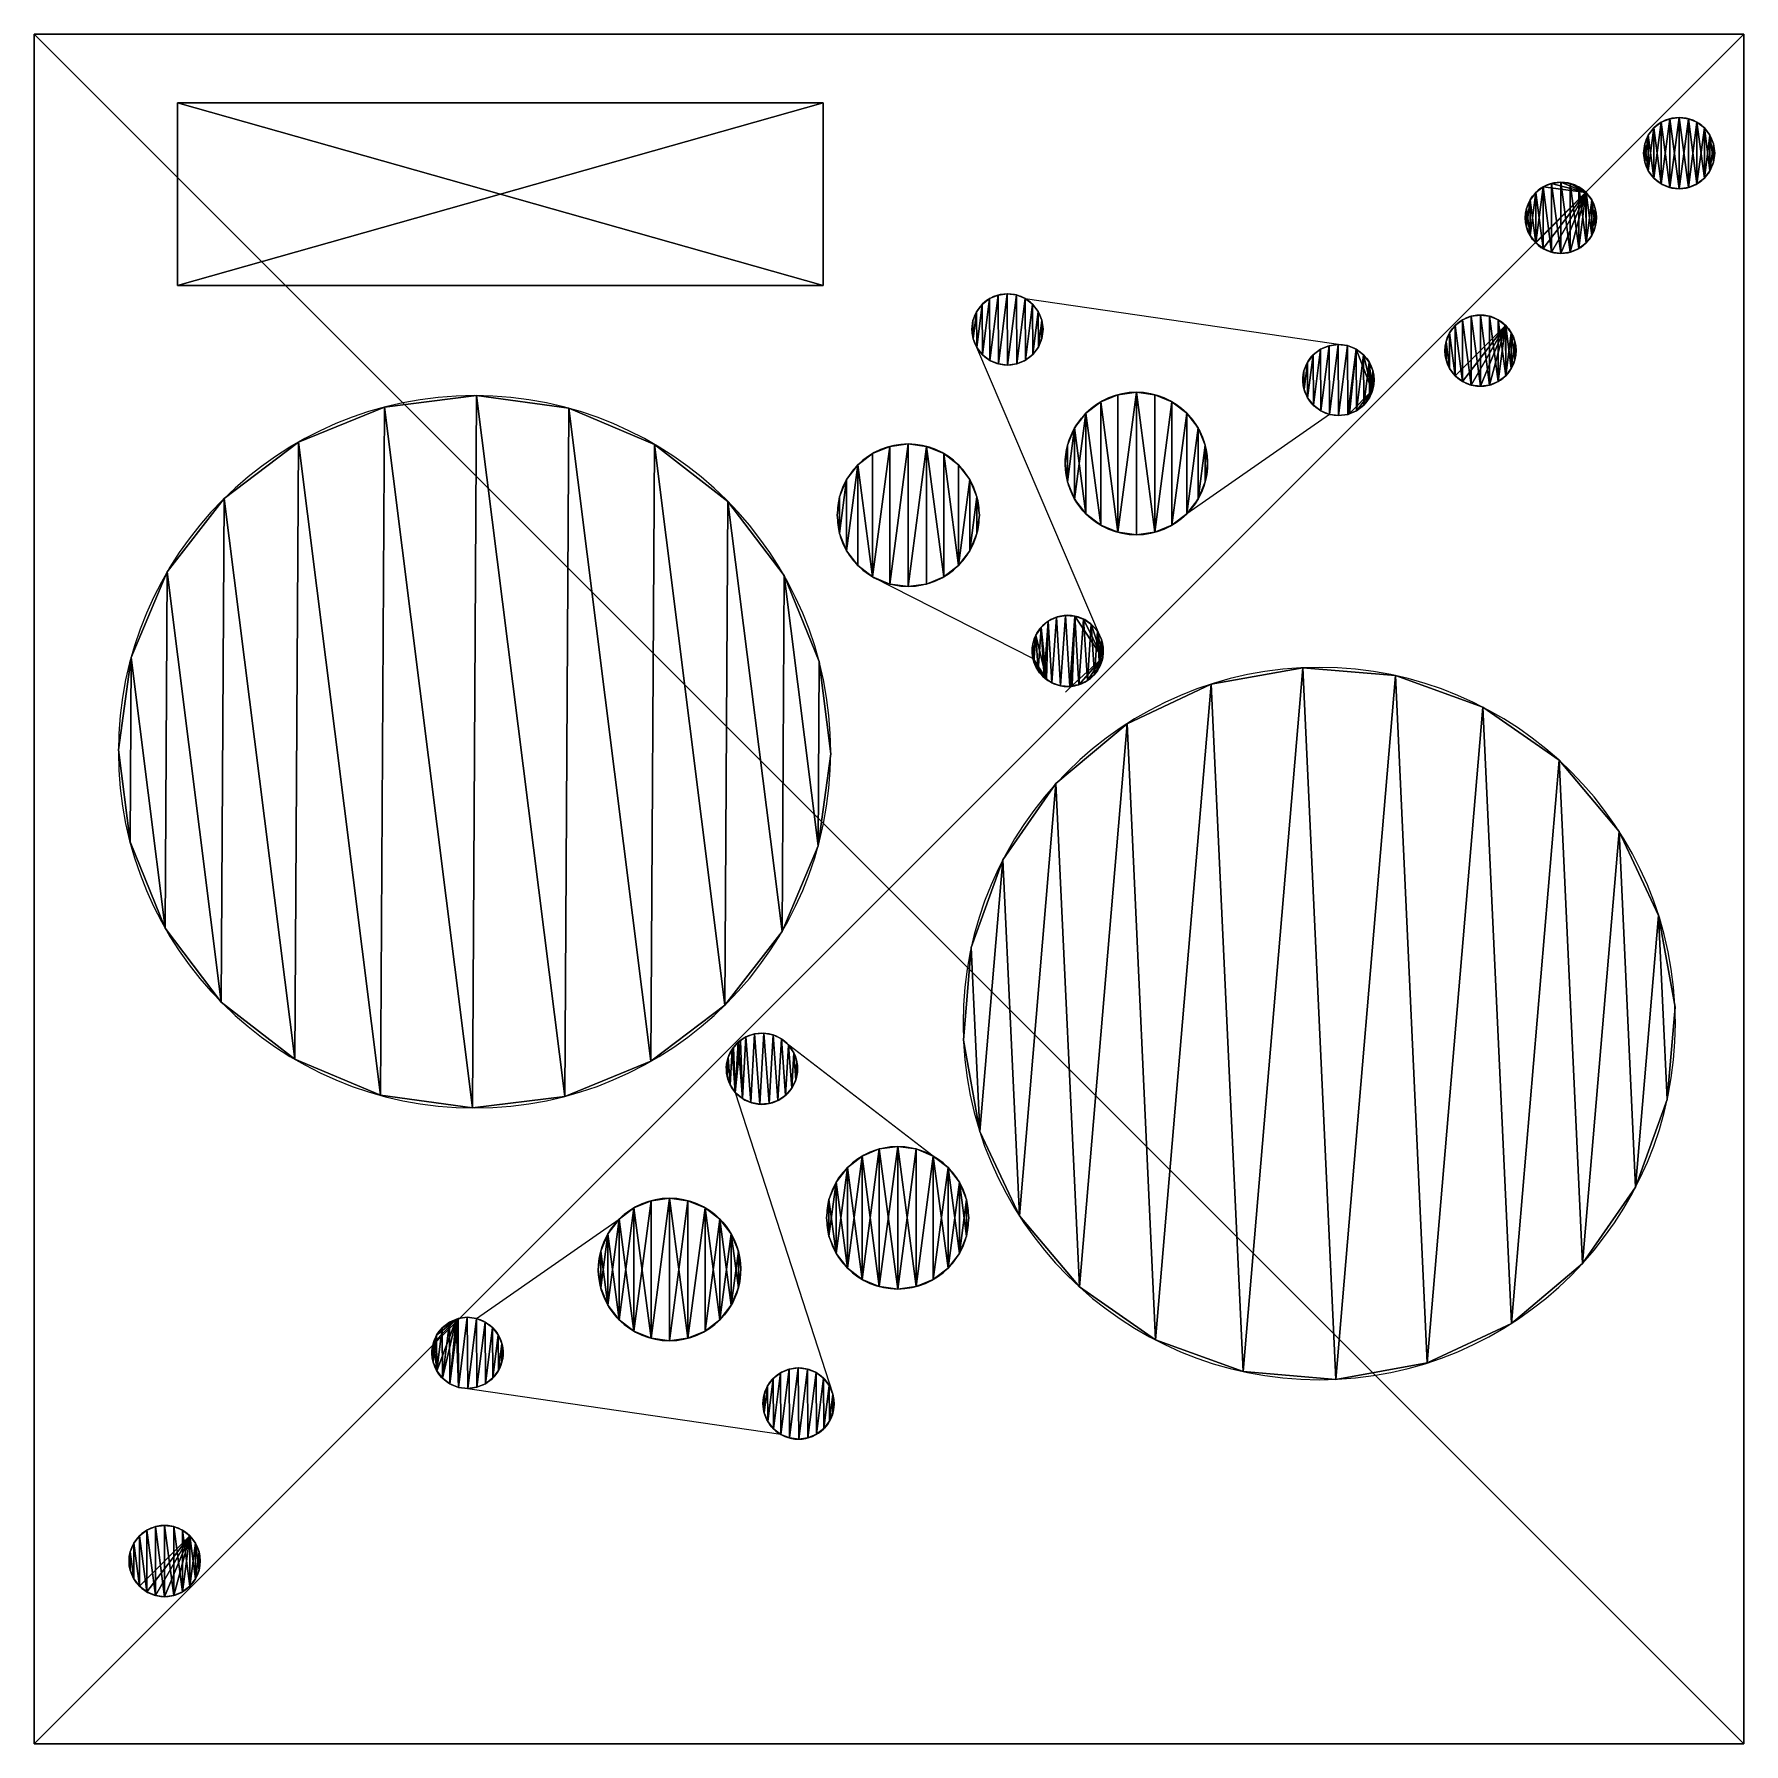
# Model space of a CAD drawing. Extents: x 0.1 to 24.1, y 0 to 24.
import ezdxf

# ---------------------------------------------------------------- set-up
doc = ezdxf.new("R2010")
doc.units = 0
doc.header["$MEASUREMENT"] = 0
doc.layers.get('0').update_dxf_attribs({"color": 13, "linetype": 'CONTINUOUS'})

# ---------------------------------------------------------------- blocks, each defined once
blk = doc.blocks.new('SUPPLYREEL')
for p, q in [((5.346, 5.591), (5.346, 5.591, 1.5)), ((4.051, 5.428), (4.051, 5.428, 1.5)), ((6.639, 5.413), (6.639, 5.413, 1.5)), ((2.843, 4.936), (2.843, 4.936, 1.5)), ((7.842, 4.907), (7.842, 4.907, 1.5)), ((1.802, 4.147), (1.802, 4.147, 1.5)), ((8.873, 4.106), (8.873, 4.106, 1.5)), ((1.002, 3.116), (1.002, 3.116, 1.5)), ((9.662, 3.066), (9.662, 3.066, 1.5)), ((0.495, 1.913), (0.495, 1.913, 1.5)), ((10.154, 1.857), (10.154, 1.857, 1.5)), ((0.317, 0.62), (0.317, 0.62, 1.5)), ((10.317, 0.562), (10.317, 0.562, 1.5)), ((0.48, -0.675), (0.48, -0.675, 1.5)), ((10.139, -0.731), (10.139, -0.731, 1.5)), ((0.973, -1.883), (0.973, -1.883, 1.5)), ((9.633, -1.934), (9.633, -1.934, 1.5)), ((1.761, -2.924), (1.761, -2.924, 1.5)), ((8.832, -2.965), (8.832, -2.965, 1.5)), ((2.792, -3.724), (2.792, -3.724, 1.5)), ((7.792, -3.753), (7.792, -3.753, 1.5)), ((3.995, -4.231), (3.995, -4.231, 1.5)), ((6.583, -4.246), (6.583, -4.246, 1.5)), ((5.288, -4.409), (5.288, -4.409, 1.5))]:
    blk.add_line(p, q)
at = {"extrusion": (0, 0, -1)}
for centre in [(-5.317, 0.591), (-5.317, 0.591, -1.5)]:
    blk.add_circle(centre, 5, dxfattribs=at)
mesh = blk.add_polyface()
corners = [(0.495, 1.913), (0.48, -0.675), (0.317, 0.62), (0.973, -1.883), (1.002, 3.116), (1.761, -2.924), (1.802, 4.147), (2.792, -3.724), (2.843, 4.936), (3.995, -4.231), (4.051, 5.428), (5.288, -4.409), (5.346, 5.591), (6.583, -4.246), (6.639, 5.413), (7.792, -3.753), (7.842, 4.907), (8.832, -2.965), (8.873, 4.106), (9.633, -1.934), (9.662, 3.066), (10.139, -0.731), (10.154, 1.857), (10.317, 0.562)]
mesh.append_faces([[corners[k] for k in face] for face in [(0, 1, 2), (21, 22, 23)]], dxfattribs={"vtx0": -1})
mesh.append_faces([[corners[k] for k in face] for face in [(1, 0, 3), (3, 4, 5), (5, 6, 7), (7, 8, 9), (9, 10, 11), (11, 12, 13), (13, 14, 15), (15, 16, 17), (17, 18, 19), (19, 20, 21)]], dxfattribs={"vtx0": -1, "vtx1": -1})
mesh.append_faces([[corners[k] for k in face] for face in [(3, 0, 4), (5, 4, 6), (7, 6, 8), (9, 8, 10), (11, 10, 12), (13, 12, 14), (15, 14, 16), (17, 16, 18), (19, 18, 20), (21, 20, 22)]], dxfattribs={"vtx0": -1, "vtx2": -1})
mesh = blk.add_polyface()
corners = [(0.48, -0.675, 1.5), (0.495, 1.913, 1.5), (0.317, 0.62, 1.5), (0.973, -1.883, 1.5), (1.002, 3.116, 1.5), (1.761, -2.924, 1.5), (1.802, 4.147, 1.5), (2.792, -3.724, 1.5), (2.843, 4.936, 1.5), (3.995, -4.231, 1.5), (4.051, 5.428, 1.5), (5.288, -4.409, 1.5), (5.346, 5.591, 1.5), (6.583, -4.246, 1.5), (6.639, 5.413, 1.5), (7.792, -3.753, 1.5), (7.842, 4.907, 1.5), (8.832, -2.965, 1.5), (8.873, 4.106, 1.5), (9.633, -1.934, 1.5), (9.662, 3.066, 1.5), (10.139, -0.731, 1.5), (10.154, 1.857, 1.5), (10.317, 0.562, 1.5)]
mesh.append_faces([[corners[k] for k in face] for face in [(0, 1, 2), (22, 21, 23)]], dxfattribs={"vtx0": -1})
mesh.append_faces([[corners[k] for k in face] for face in [(1, 3, 4), (4, 5, 6), (6, 7, 8), (8, 9, 10), (10, 11, 12), (12, 13, 14), (14, 15, 16), (16, 17, 18), (18, 19, 20), (20, 21, 22)]], dxfattribs={"vtx0": -1, "vtx1": -1})
mesh.append_faces([[corners[k] for k in face] for face in [(1, 0, 3), (4, 3, 5), (6, 5, 7), (8, 7, 9), (10, 9, 11), (12, 11, 13), (14, 13, 15), (16, 15, 17), (18, 17, 19), (20, 19, 21)]], dxfattribs={"vtx0": -1, "vtx2": -1})
mesh = blk.add_polyface()
corners = [(4.051, 5.428, 1.5), (5.346, 5.591), (4.051, 5.428), (5.346, 5.591, 1.5)]
mesh.append_faces([[corners[k] for k in face] for face in [(0, 1, 2), (1, 0, 3)]], dxfattribs={"vtx0": -1})
mesh = blk.add_polyface()
corners = [(5.346, 5.591, 1.5), (6.639, 5.413), (5.346, 5.591), (6.639, 5.413, 1.5)]
mesh.append_faces([[corners[k] for k in face] for face in [(0, 1, 2), (1, 0, 3)]], dxfattribs={"vtx0": -1})
mesh = blk.add_polyface()
corners = [(2.843, 4.936, 1.5), (4.051, 5.428), (2.843, 4.936), (4.051, 5.428, 1.5)]
mesh.append_faces([[corners[k] for k in face] for face in [(0, 1, 2), (1, 0, 3)]], dxfattribs={"vtx0": -1})
mesh = blk.add_polyface()
corners = [(6.639, 5.413, 1.5), (7.842, 4.907), (6.639, 5.413), (7.842, 4.907, 1.5)]
mesh.append_faces([[corners[k] for k in face] for face in [(0, 1, 2), (1, 0, 3)]], dxfattribs={"vtx0": -1})
mesh = blk.add_polyface()
corners = [(1.802, 4.147, 1.5), (2.843, 4.936), (1.802, 4.147), (2.843, 4.936, 1.5)]
mesh.append_faces([[corners[k] for k in face] for face in [(0, 1, 2), (1, 0, 3)]], dxfattribs={"vtx0": -1})
mesh = blk.add_polyface()
corners = [(7.842, 4.907, 1.5), (8.873, 4.106), (7.842, 4.907), (8.873, 4.106, 1.5)]
mesh.append_faces([[corners[k] for k in face] for face in [(0, 1, 2), (1, 0, 3)]], dxfattribs={"vtx0": -1})
mesh = blk.add_polyface()
corners = [(1.802, 4.147, 1.5), (1.002, 3.116), (1.002, 3.116, 1.5), (1.802, 4.147)]
mesh.append_faces([[corners[k] for k in face] for face in [(0, 1, 2), (1, 0, 3)]], dxfattribs={"vtx0": -1})
mesh = blk.add_polyface()
corners = [(8.873, 4.106), (9.662, 3.066, 1.5), (9.662, 3.066), (8.873, 4.106, 1.5)]
mesh.append_faces([[corners[k] for k in face] for face in [(0, 1, 2), (1, 0, 3)]], dxfattribs={"vtx0": -1})
mesh = blk.add_polyface()
corners = [(1.002, 3.116, 1.5), (0.495, 1.913), (0.495, 1.913, 1.5), (1.002, 3.116)]
mesh.append_faces([[corners[k] for k in face] for face in [(0, 1, 2), (1, 0, 3)]], dxfattribs={"vtx0": -1})
mesh = blk.add_polyface()
corners = [(9.662, 3.066), (10.154, 1.857, 1.5), (10.154, 1.857), (9.662, 3.066, 1.5)]
mesh.append_faces([[corners[k] for k in face] for face in [(0, 1, 2), (1, 0, 3)]], dxfattribs={"vtx0": -1})
mesh = blk.add_polyface()
corners = [(0.495, 1.913, 1.5), (0.317, 0.62), (0.317, 0.62, 1.5), (0.495, 1.913)]
mesh.append_faces([[corners[k] for k in face] for face in [(0, 1, 2), (1, 0, 3)]], dxfattribs={"vtx0": -1})
mesh = blk.add_polyface()
corners = [(10.154, 1.857), (10.317, 0.562, 1.5), (10.317, 0.562), (10.154, 1.857, 1.5)]
mesh.append_faces([[corners[k] for k in face] for face in [(0, 1, 2), (1, 0, 3)]], dxfattribs={"vtx0": -1})
mesh = blk.add_polyface()
corners = [(0.317, 0.62, 1.5), (0.48, -0.675), (0.48, -0.675, 1.5), (0.317, 0.62)]
mesh.append_faces([[corners[k] for k in face] for face in [(0, 1, 2), (1, 0, 3)]], dxfattribs={"vtx0": -1})
mesh = blk.add_polyface()
corners = [(10.317, 0.562), (10.139, -0.731, 1.5), (10.139, -0.731), (10.317, 0.562, 1.5)]
mesh.append_faces([[corners[k] for k in face] for face in [(0, 1, 2), (1, 0, 3)]], dxfattribs={"vtx0": -1})
mesh = blk.add_polyface()
corners = [(0.48, -0.675, 1.5), (0.973, -1.883), (0.973, -1.883, 1.5), (0.48, -0.675)]
mesh.append_faces([[corners[k] for k in face] for face in [(0, 1, 2), (1, 0, 3)]], dxfattribs={"vtx0": -1})
mesh = blk.add_polyface()
corners = [(10.139, -0.731), (9.633, -1.934, 1.5), (9.633, -1.934), (10.139, -0.731, 1.5)]
mesh.append_faces([[corners[k] for k in face] for face in [(0, 1, 2), (1, 0, 3)]], dxfattribs={"vtx0": -1})
mesh = blk.add_polyface()
corners = [(0.973, -1.883, 1.5), (1.761, -2.924), (1.761, -2.924, 1.5), (0.973, -1.883)]
mesh.append_faces([[corners[k] for k in face] for face in [(0, 1, 2), (1, 0, 3)]], dxfattribs={"vtx0": -1})
mesh = blk.add_polyface()
corners = [(9.633, -1.934), (8.832, -2.965, 1.5), (8.832, -2.965), (9.633, -1.934, 1.5)]
mesh.append_faces([[corners[k] for k in face] for face in [(0, 1, 2), (1, 0, 3)]], dxfattribs={"vtx0": -1})
mesh = blk.add_polyface()
corners = [(2.792, -3.724, 1.5), (1.761, -2.924), (2.792, -3.724), (1.761, -2.924, 1.5)]
mesh.append_faces([[corners[k] for k in face] for face in [(0, 1, 2), (1, 0, 3)]], dxfattribs={"vtx0": -1})
mesh = blk.add_polyface()
corners = [(8.832, -2.965, 1.5), (7.792, -3.753), (8.832, -2.965), (7.792, -3.753, 1.5)]
mesh.append_faces([[corners[k] for k in face] for face in [(0, 1, 2), (1, 0, 3)]], dxfattribs={"vtx0": -1})
mesh = blk.add_polyface()
corners = [(3.995, -4.231, 1.5), (2.792, -3.724), (3.995, -4.231), (2.792, -3.724, 1.5)]
mesh.append_faces([[corners[k] for k in face] for face in [(0, 1, 2), (1, 0, 3)]], dxfattribs={"vtx0": -1})
mesh = blk.add_polyface()
corners = [(7.792, -3.753, 1.5), (6.583, -4.246), (7.792, -3.753), (6.583, -4.246, 1.5)]
mesh.append_faces([[corners[k] for k in face] for face in [(0, 1, 2), (1, 0, 3)]], dxfattribs={"vtx0": -1})
mesh = blk.add_polyface()
corners = [(5.288, -4.409, 1.5), (3.995, -4.231), (5.288, -4.409), (3.995, -4.231, 1.5)]
mesh.append_faces([[corners[k] for k in face] for face in [(0, 1, 2), (1, 0, 3)]], dxfattribs={"vtx0": -1})
mesh = blk.add_polyface()
corners = [(6.583, -4.246, 1.5), (5.288, -4.409), (6.583, -4.246), (5.288, -4.409, 1.5)]
mesh.append_faces([[corners[k] for k in face] for face in [(0, 1, 2), (1, 0, 3)]], dxfattribs={"vtx0": -1})
blk = doc.blocks.new('TAKEUPREEL')
for p, q in [((5.043, 14.138), (5.043, 14.138, 1.5)), ((6.344, 14.028), (6.344, 14.028, 1.5)), ((3.759, 13.907), (3.759, 13.907, 1.5)), ((7.572, 13.585), (7.572, 13.585, 1.5)), ((2.577, 13.352), (2.577, 13.352, 1.5)), ((8.643, 12.839), (8.643, 12.839, 1.5)), ((1.58, 12.511), (1.58, 12.511, 1.5)), ((9.485, 11.841), (9.485, 11.841, 1.5)), ((0.834, 11.439), (0.834, 11.439, 1.5)), ((10.04, 10.66), (10.04, 10.66, 1.5)), ((0.391, 10.211), (0.391, 10.211, 1.5)), ((10.27, 9.375), (10.27, 9.375, 1.5)), ((0.281, 8.911), (0.281, 8.911, 1.5)), ((10.16, 8.075), (10.16, 8.075, 1.5)), ((0.511, 7.626), (0.511, 7.626, 1.5)), ((9.717, 6.847), (9.717, 6.847, 1.5)), ((1.066, 6.445), (1.066, 6.445, 1.5)), ((8.971, 5.775), (8.971, 5.775, 1.5)), ((1.908, 5.447), (1.908, 5.447, 1.5)), ((7.974, 4.934), (7.974, 4.934, 1.5)), ((2.979, 4.701), (2.979, 4.701, 1.5)), ((6.792, 4.379), (6.792, 4.379, 1.5)), ((4.207, 4.258), (4.207, 4.258, 1.5)), ((5.508, 4.148), (5.508, 4.148, 1.5))]:
    blk.add_line(p, q)
at = {"extrusion": (0, 0, -1)}
for centre in [(-5.275, 9.143), (-5.275, 9.143, -1.5)]:
    blk.add_circle(centre, 5, dxfattribs=at)
mesh = blk.add_polyface()
corners = [(0.511, 7.626, 1.5), (0.391, 10.211, 1.5), (0.281, 8.911, 1.5), (0.834, 11.439, 1.5), (1.066, 6.445, 1.5), (1.58, 12.511, 1.5), (1.908, 5.447, 1.5), (2.577, 13.352, 1.5), (2.979, 4.701, 1.5), (3.759, 13.907, 1.5), (4.207, 4.258, 1.5), (5.043, 14.138, 1.5), (5.508, 4.148, 1.5), (6.344, 14.028, 1.5), (6.792, 4.379, 1.5), (7.572, 13.585, 1.5), (7.974, 4.934, 1.5), (8.643, 12.839, 1.5), (8.971, 5.775, 1.5), (9.485, 11.841, 1.5), (9.717, 6.847, 1.5), (10.04, 10.66, 1.5), (10.16, 8.075, 1.5), (10.27, 9.375, 1.5)]
mesh.append_faces([[corners[k] for k in face] for face in [(0, 1, 2), (21, 22, 23)]], dxfattribs={"vtx0": -1})
mesh.append_faces([[corners[k] for k in face] for face in [(1, 0, 3), (3, 4, 5), (5, 6, 7), (7, 8, 9), (9, 10, 11), (11, 12, 13), (13, 14, 15), (15, 16, 17), (17, 18, 19), (19, 20, 21)]], dxfattribs={"vtx0": -1, "vtx1": -1})
mesh.append_faces([[corners[k] for k in face] for face in [(3, 0, 4), (5, 4, 6), (7, 6, 8), (9, 8, 10), (11, 10, 12), (13, 12, 14), (15, 14, 16), (17, 16, 18), (19, 18, 20), (21, 20, 22)]], dxfattribs={"vtx0": -1, "vtx2": -1})
mesh = blk.add_polyface()
corners = [(0.391, 10.211), (0.511, 7.626), (0.281, 8.911), (0.834, 11.439), (1.066, 6.445), (1.58, 12.511), (1.908, 5.447), (2.577, 13.352), (2.979, 4.701), (3.759, 13.907), (4.207, 4.258), (5.043, 14.138), (5.508, 4.148), (6.344, 14.028), (6.792, 4.379), (7.572, 13.585), (7.974, 4.934), (8.643, 12.839), (8.971, 5.775), (9.485, 11.841), (9.717, 6.847), (10.04, 10.66), (10.16, 8.075), (10.27, 9.375)]
mesh.append_faces([[corners[k] for k in face] for face in [(0, 1, 2), (22, 21, 23)]], dxfattribs={"vtx0": -1})
mesh.append_faces([[corners[k] for k in face] for face in [(1, 3, 4), (4, 5, 6), (6, 7, 8), (8, 9, 10), (10, 11, 12), (12, 13, 14), (14, 15, 16), (16, 17, 18), (18, 19, 20), (20, 21, 22)]], dxfattribs={"vtx0": -1, "vtx1": -1})
mesh.append_faces([[corners[k] for k in face] for face in [(1, 0, 3), (4, 3, 5), (6, 5, 7), (8, 7, 9), (10, 9, 11), (12, 11, 13), (14, 13, 15), (16, 15, 17), (18, 17, 19), (20, 19, 21)]], dxfattribs={"vtx0": -1, "vtx2": -1})
mesh = blk.add_polyface()
corners = [(3.759, 13.907, 1.5), (5.043, 14.138), (3.759, 13.907), (5.043, 14.138, 1.5)]
mesh.append_faces([[corners[k] for k in face] for face in [(0, 1, 2), (1, 0, 3)]], dxfattribs={"vtx0": -1})
mesh = blk.add_polyface()
corners = [(5.043, 14.138, 1.5), (6.344, 14.028), (5.043, 14.138), (6.344, 14.028, 1.5)]
mesh.append_faces([[corners[k] for k in face] for face in [(0, 1, 2), (1, 0, 3)]], dxfattribs={"vtx0": -1})
mesh = blk.add_polyface()
corners = [(6.344, 14.028, 1.5), (7.572, 13.585), (6.344, 14.028), (7.572, 13.585, 1.5)]
mesh.append_faces([[corners[k] for k in face] for face in [(0, 1, 2), (1, 0, 3)]], dxfattribs={"vtx0": -1})
mesh = blk.add_polyface()
corners = [(2.577, 13.352, 1.5), (3.759, 13.907), (2.577, 13.352), (3.759, 13.907, 1.5)]
mesh.append_faces([[corners[k] for k in face] for face in [(0, 1, 2), (1, 0, 3)]], dxfattribs={"vtx0": -1})
mesh = blk.add_polyface()
corners = [(7.572, 13.585, 1.5), (8.643, 12.839), (7.572, 13.585), (8.643, 12.839, 1.5)]
mesh.append_faces([[corners[k] for k in face] for face in [(0, 1, 2), (1, 0, 3)]], dxfattribs={"vtx0": -1})
mesh = blk.add_polyface()
corners = [(1.58, 12.511, 1.5), (2.577, 13.352), (1.58, 12.511), (2.577, 13.352, 1.5)]
mesh.append_faces([[corners[k] for k in face] for face in [(0, 1, 2), (1, 0, 3)]], dxfattribs={"vtx0": -1})
mesh = blk.add_polyface()
corners = [(8.643, 12.839), (9.485, 11.841, 1.5), (9.485, 11.841), (8.643, 12.839, 1.5)]
mesh.append_faces([[corners[k] for k in face] for face in [(0, 1, 2), (1, 0, 3)]], dxfattribs={"vtx0": -1})
mesh = blk.add_polyface()
corners = [(1.58, 12.511, 1.5), (0.834, 11.439), (0.834, 11.439, 1.5), (1.58, 12.511)]
mesh.append_faces([[corners[k] for k in face] for face in [(0, 1, 2), (1, 0, 3)]], dxfattribs={"vtx0": -1})
mesh = blk.add_polyface()
corners = [(9.485, 11.841), (10.04, 10.66, 1.5), (10.04, 10.66), (9.485, 11.841, 1.5)]
mesh.append_faces([[corners[k] for k in face] for face in [(0, 1, 2), (1, 0, 3)]], dxfattribs={"vtx0": -1})
mesh = blk.add_polyface()
corners = [(0.834, 11.439, 1.5), (0.391, 10.211), (0.391, 10.211, 1.5), (0.834, 11.439)]
mesh.append_faces([[corners[k] for k in face] for face in [(0, 1, 2), (1, 0, 3)]], dxfattribs={"vtx0": -1})
mesh = blk.add_polyface()
corners = [(10.04, 10.66), (10.27, 9.375, 1.5), (10.27, 9.375), (10.04, 10.66, 1.5)]
mesh.append_faces([[corners[k] for k in face] for face in [(0, 1, 2), (1, 0, 3)]], dxfattribs={"vtx0": -1})
mesh = blk.add_polyface()
corners = [(0.391, 10.211, 1.5), (0.281, 8.911), (0.281, 8.911, 1.5), (0.391, 10.211)]
mesh.append_faces([[corners[k] for k in face] for face in [(0, 1, 2), (1, 0, 3)]], dxfattribs={"vtx0": -1})
mesh = blk.add_polyface()
corners = [(10.27, 9.375), (10.16, 8.075, 1.5), (10.16, 8.075), (10.27, 9.375, 1.5)]
mesh.append_faces([[corners[k] for k in face] for face in [(0, 1, 2), (1, 0, 3)]], dxfattribs={"vtx0": -1})
mesh = blk.add_polyface()
corners = [(0.281, 8.911, 1.5), (0.511, 7.626), (0.511, 7.626, 1.5), (0.281, 8.911)]
mesh.append_faces([[corners[k] for k in face] for face in [(0, 1, 2), (1, 0, 3)]], dxfattribs={"vtx0": -1})
mesh = blk.add_polyface()
corners = [(10.16, 8.075), (9.717, 6.847, 1.5), (9.717, 6.847), (10.16, 8.075, 1.5)]
mesh.append_faces([[corners[k] for k in face] for face in [(0, 1, 2), (1, 0, 3)]], dxfattribs={"vtx0": -1})
mesh = blk.add_polyface()
corners = [(0.511, 7.626, 1.5), (1.066, 6.445), (1.066, 6.445, 1.5), (0.511, 7.626)]
mesh.append_faces([[corners[k] for k in face] for face in [(0, 1, 2), (1, 0, 3)]], dxfattribs={"vtx0": -1})
mesh = blk.add_polyface()
corners = [(9.717, 6.847), (8.971, 5.775, 1.5), (8.971, 5.775), (9.717, 6.847, 1.5)]
mesh.append_faces([[corners[k] for k in face] for face in [(0, 1, 2), (1, 0, 3)]], dxfattribs={"vtx0": -1})
mesh = blk.add_polyface()
corners = [(1.066, 6.445, 1.5), (1.908, 5.447), (1.908, 5.447, 1.5), (1.066, 6.445)]
mesh.append_faces([[corners[k] for k in face] for face in [(0, 1, 2), (1, 0, 3)]], dxfattribs={"vtx0": -1})
mesh = blk.add_polyface()
corners = [(8.971, 5.775, 1.5), (7.974, 4.934), (8.971, 5.775), (7.974, 4.934, 1.5)]
mesh.append_faces([[corners[k] for k in face] for face in [(0, 1, 2), (1, 0, 3)]], dxfattribs={"vtx0": -1})
mesh = blk.add_polyface()
corners = [(2.979, 4.701, 1.5), (1.908, 5.447), (2.979, 4.701), (1.908, 5.447, 1.5)]
mesh.append_faces([[corners[k] for k in face] for face in [(0, 1, 2), (1, 0, 3)]], dxfattribs={"vtx0": -1})
mesh = blk.add_polyface()
corners = [(7.974, 4.934, 1.5), (6.792, 4.379), (7.974, 4.934), (6.792, 4.379, 1.5)]
mesh.append_faces([[corners[k] for k in face] for face in [(0, 1, 2), (1, 0, 3)]], dxfattribs={"vtx0": -1})
mesh = blk.add_polyface()
corners = [(4.207, 4.258, 1.5), (2.979, 4.701), (4.207, 4.258), (2.979, 4.701, 1.5)]
mesh.append_faces([[corners[k] for k in face] for face in [(0, 1, 2), (1, 0, 3)]], dxfattribs={"vtx0": -1})
mesh = blk.add_polyface()
corners = [(6.792, 4.379, 1.5), (5.508, 4.148), (6.792, 4.379), (5.508, 4.148, 1.5)]
mesh.append_faces([[corners[k] for k in face] for face in [(0, 1, 2), (1, 0, 3)]], dxfattribs={"vtx0": -1})
mesh = blk.add_polyface()
corners = [(5.508, 4.148, 1.5), (4.207, 4.258), (5.508, 4.148), (4.207, 4.258, 1.5)]
mesh.append_faces([[corners[k] for k in face] for face in [(0, 1, 2), (1, 0, 3)]], dxfattribs={"vtx0": -1})
blk = doc.blocks.new('CLEANERBASE')
for p, q in [((24, 24, 6), (0, 24, 6)), ((0, 24), (0, 24, 6)), ((0, 24), (0, 0)), ((0, 24, 6), (0, 0, 6)), ((24, 24), (0, 24)), ((24, 0), (24, 24)), ((24, 24), (24, 24, 6)), ((24, 0, 6), (24, 24, 6)), ((0, 0), (24, 0)), ((0, 0), (0, 0, 6)), ((0, 0, 6), (24, 0, 6)), ((24, 0), (24, 0, 6))]:
    blk.add_line(p, q)
mesh = blk.add_polyface()
corners = [(0, 24, 6), (0, 0), (0, 0, 6), (0, 24)]
mesh.append_faces([[corners[k] for k in face] for face in [(0, 1, 2), (1, 0, 3)]], dxfattribs={"vtx0": -1})
mesh = blk.add_polyface()
corners = [(24, 24), (0, 0), (0, 24), (24, 0)]
mesh.append_faces([[corners[k] for k in face] for face in [(0, 1, 2), (1, 0, 3)]], dxfattribs={"vtx0": -1})
mesh = blk.add_polyface()
corners = [(24, 0, 6), (0, 24, 6), (0, 0, 6), (24, 24, 6)]
mesh.append_faces([[corners[k] for k in face] for face in [(0, 1, 2), (1, 0, 3)]], dxfattribs={"vtx0": -1})
mesh = blk.add_polyface()
corners = [(0, 24, 6), (24, 24), (0, 24), (24, 24, 6)]
mesh.append_faces([[corners[k] for k in face] for face in [(0, 1, 2), (1, 0, 3)]], dxfattribs={"vtx0": -1})
mesh = blk.add_polyface()
corners = [(24, 24), (24, 0, 6), (24, 0), (24, 24, 6)]
mesh.append_faces([[corners[k] for k in face] for face in [(0, 1, 2), (1, 0, 3)]], dxfattribs={"vtx0": -1})
mesh = blk.add_polyface()
corners = [(24, 0, 6), (0, 0), (24, 0), (0, 0, 6)]
mesh.append_faces([[corners[k] for k in face] for face in [(0, 1, 2), (1, 0, 3)]], dxfattribs={"vtx0": -1})

msp = doc.modelspace()

# ---------------------------------------------------------------- linework, layer by layer
for p, q in [((2.063, 20.483, 6), (2.063, 23.045, 6)), ((2.063, 23.045, 6), (11.126, 23.045, 6)), ((2.063, 20.483, 6.25), (2.063, 23.045, 6.25)), ((2.063, 23.045, 6.25), (11.126, 23.045, 6.25)), ((2.063, 23.045, 6), (2.063, 23.045, 6.25)), ((11.126, 23.045, 6), (11.126, 20.483, 6)), ((11.126, 23.045, 6.25), (11.126, 20.483, 6.25)), ((11.126, 23.045, 6), (11.126, 23.045, 6.25)), ((23.014, 22.824, 6), (23.014, 22.824, 9)), ((23.143, 22.841, 6), (23.143, 22.841, 9)), ((23.273, 22.824, 6), (23.273, 22.824, 9)), ((22.71, 22.591, 6), (22.71, 22.591, 9)), ((22.79, 22.695, 6), (22.79, 22.695, 9)), ((22.893, 22.774, 6), (22.893, 22.774, 9)), ((23.393, 22.774, 6), (23.393, 22.774, 9)), ((23.497, 22.695, 6), (23.497, 22.695, 9)), ((23.576, 22.591, 6), (23.576, 22.591, 9)), ((22.643, 22.341, 6), (22.643, 22.341, 9)), ((22.661, 22.471, 6), (22.661, 22.471, 9)), ((23.626, 22.471, 6), (23.626, 22.471, 9)), ((23.643, 22.341, 6), (23.643, 22.341, 9)), ((22.661, 22.212, 6), (22.661, 22.212, 9)), ((22.71, 22.091, 6), (22.71, 22.091, 9)), ((23.576, 22.091, 6), (23.576, 22.091, 9)), ((23.626, 22.212, 6), (23.626, 22.212, 9)), ((21.233, 21.866, 6), (21.233, 21.866, 9)), ((21.353, 21.916, 6), (21.353, 21.916, 9)), ((21.483, 21.933, 6), (21.483, 21.933, 9)), ((21.612, 21.916, 6), (21.612, 21.916, 9)), ((21.733, 21.866, 6), (21.733, 21.866, 9)), ((22.79, 21.988, 6), (22.79, 21.988, 9)), ((22.893, 21.908, 6), (22.893, 21.908, 9)), ((23.014, 21.858, 6), (23.014, 21.858, 9)), ((23.143, 21.841, 6), (23.143, 21.841, 9)), ((23.273, 21.858, 6), (23.273, 21.858, 9)), ((23.393, 21.908, 6), (23.393, 21.908, 9)), ((23.497, 21.988, 6), (23.497, 21.988, 9)), ((21.05, 21.683, 6), (21.05, 21.683, 9)), ((21.129, 21.08, 6), (21.835, 21.788, 6)), ((21.129, 21.787, 6), (21.129, 21.787, 9)), ((21.836, 21.787, 6), (21.836, 21.787, 9)), ((21.916, 21.683, 6), (21.916, 21.683, 9)), ((20.983, 21.433, 6), (20.983, 21.433, 9)), ((21, 21.563, 6), (21, 21.563, 9)), ((21.966, 21.563, 6), (21.966, 21.563, 9)), ((21.983, 21.433, 6), (21.983, 21.433, 9)), ((21, 21.304, 6), (21, 21.304, 9)), ((21.05, 21.183, 6), (21.05, 21.183, 9)), ((21.916, 21.183, 6), (21.916, 21.183, 9)), ((21.966, 21.304, 6), (21.966, 21.304, 9)), ((21.129, 21.08, 6), (21.129, 21.08, 9)), ((21.233, 21, 6), (21.233, 21, 9)), ((21.353, 20.95, 6), (21.353, 20.95, 9)), ((21.483, 20.933, 6), (21.483, 20.933, 9)), ((21.612, 20.95, 6), (21.612, 20.95, 9)), ((21.733, 21, 6), (21.733, 21, 9)), ((21.836, 21.08, 6), (21.836, 21.08, 9)), ((11.126, 20.483, 6), (2.063, 20.483, 6)), ((11.126, 20.483, 6.25), (2.063, 20.483, 6.25)), ((2.063, 20.483, 6), (2.063, 20.483, 6.25)), ((11.126, 20.483, 6), (11.126, 20.483, 6.25)), ((13.279, 20.114, 9), (13.358, 20.218, 9)), ((13.358, 20.218, 9), (13.461, 20.298, 9)), ((13.358, 20.218, 6), (13.358, 20.218, 9)), ((13.461, 20.298, 9), (13.581, 20.349, 9)), ((13.461, 20.298, 6), (13.461, 20.298, 9)), ((13.581, 20.349, 9), (13.711, 20.366, 9)), ((13.581, 20.349, 6), (13.581, 20.349, 9)), ((13.711, 20.366, 6), (13.711, 20.366, 9)), ((13.711, 20.366, 9), (13.84, 20.35, 9)), ((13.84, 20.35, 9), (13.961, 20.301, 9)), ((13.84, 20.35, 6), (13.84, 20.35, 9)), ((13.961, 20.301, 9), (18.487, 19.64, 9)), ((13.961, 20.301, 6), (13.961, 20.301, 9)), ((13.961, 20.301, 9), (14.065, 20.222, 9)), ((14.065, 20.222, 6), (14.065, 20.222, 9)), ((14.065, 20.222, 9), (14.145, 20.119, 9)), ((13.213, 19.864, 9), (13.23, 19.993, 9)), ((13.23, 19.993, 9), (13.279, 20.114, 9)), ((13.23, 19.993, 6), (13.23, 19.993, 9)), ((13.279, 20.114, 6), (13.279, 20.114, 9)), ((14.145, 20.119, 6), (14.145, 20.119, 9)), ((14.145, 20.119, 9), (14.196, 19.998, 9)), ((14.196, 19.998, 6), (14.196, 19.998, 9)), ((14.196, 19.998, 9), (14.213, 19.869, 9)), ((20, 19.215, 6), (20.706, 19.923, 6)), ((20, 19.922, 6), (20, 19.922, 9)), ((20.104, 20.001, 6), (20.104, 20.001, 9)), ((20.225, 20.051, 6), (20.225, 20.051, 9)), ((20.354, 20.068, 6), (20.354, 20.068, 9)), ((20.483, 20.051, 6), (20.483, 20.051, 9)), ((20.604, 20.001, 6), (20.604, 20.001, 9)), ((20.708, 19.922, 6), (20.708, 19.922, 9)), ((13.231, 19.734, 9), (13.213, 19.864, 9)), ((13.213, 19.864, 6), (13.213, 19.864, 9)), ((13.231, 19.734, 6), (13.231, 19.734, 9)), ((13.282, 19.614, 9), (13.231, 19.734, 9)), ((14.197, 19.739, 9), (14.148, 19.619, 9)), ((14.213, 19.869, 9), (14.197, 19.739, 9)), ((14.197, 19.739, 6), (14.197, 19.739, 9)), ((14.213, 19.869, 6), (14.213, 19.869, 9)), ((19.871, 19.698, 6), (19.871, 19.698, 9)), ((19.921, 19.818, 6), (19.921, 19.818, 9)), ((20.787, 19.818, 6), (20.787, 19.818, 9)), ((20.837, 19.698, 6), (20.837, 19.698, 9)), ((13.282, 19.614, 6), (13.282, 19.614, 9)), ((13.283, 19.612, 9), (13.282, 19.614, 9)), ((13.362, 19.511, 9), (13.283, 19.612, 9)), ((15.034, 15.512, 9), (13.283, 19.612, 9)), ((13.466, 19.432, 9), (13.362, 19.511, 9)), ((13.362, 19.511, 6), (13.362, 19.511, 9)), ((14.069, 19.515, 9), (13.966, 19.435, 9)), ((14.148, 19.619, 9), (14.069, 19.515, 9)), ((14.069, 19.515, 6), (14.069, 19.515, 9)), ((14.148, 19.619, 6), (14.148, 19.619, 9)), ((18.004, 19.508, 6), (18.004, 19.508, 9)), ((18.107, 19.588, 6), (18.107, 19.588, 9)), ((18.228, 19.638, 6), (18.228, 19.638, 9)), ((18.357, 19.656, 6), (18.357, 19.656, 9)), ((18.487, 19.64, 6), (18.487, 19.64, 9)), ((18.607, 19.59, 6), (18.607, 19.59, 9)), ((18.711, 19.511, 6), (18.711, 19.511, 9)), ((19.854, 19.568, 6), (19.854, 19.568, 9)), ((20.854, 19.568, 6), (20.854, 19.568, 9)), ((13.586, 19.383, 9), (13.466, 19.432, 9)), ((13.466, 19.432, 6), (13.466, 19.432, 9)), ((13.716, 19.366, 9), (13.586, 19.383, 9)), ((13.586, 19.383, 6), (13.586, 19.383, 9)), ((13.845, 19.384, 9), (13.716, 19.366, 9)), ((13.716, 19.366, 6), (13.716, 19.366, 9)), ((13.966, 19.435, 9), (13.845, 19.384, 9)), ((13.845, 19.384, 6), (13.845, 19.384, 9)), ((13.966, 19.435, 6), (13.966, 19.435, 9)), ((17.876, 19.283, 6), (17.876, 19.283, 9)), ((17.925, 19.404, 6), (17.925, 19.404, 9)), ((18.791, 19.408, 6), (18.791, 19.408, 9)), ((18.842, 19.288, 6), (18.842, 19.288, 9)), ((19.871, 19.439, 6), (19.871, 19.439, 9)), ((19.921, 19.318, 6), (19.921, 19.318, 9)), ((20, 19.215, 6), (20, 19.215, 9)), ((20.708, 19.215, 6), (20.708, 19.215, 9)), ((20.787, 19.318, 6), (20.787, 19.318, 9)), ((20.837, 19.439, 6), (20.837, 19.439, 9)), ((15.523, 18.984, 6), (15.523, 18.984, 9)), ((17.86, 19.153, 6), (17.86, 19.153, 9)), ((17.878, 19.024, 6), (17.878, 19.024, 9)), ((18.835, 19.009, 6), (18.517, 18.685, 6)), ((18.843, 19.029, 6), (18.843, 19.029, 9)), ((18.86, 19.159, 6), (18.86, 19.159, 9)), ((20.104, 19.135, 6), (20.104, 19.135, 9)), ((20.225, 19.085, 6), (20.225, 19.085, 9)), ((20.354, 19.068, 6), (20.354, 19.068, 9)), ((20.483, 19.085, 6), (20.483, 19.085, 9)), ((20.604, 19.135, 6), (20.604, 19.135, 9)), ((15.023, 18.85, 6), (15.023, 18.85, 9)), ((15.265, 18.95, 6), (15.265, 18.95, 9)), ((15.782, 18.95, 6), (15.782, 18.95, 9)), ((16.023, 18.85, 6), (16.023, 18.85, 9)), ((17.928, 18.904, 6), (17.928, 18.904, 9)), ((18.008, 18.801, 6), (18.008, 18.801, 9)), ((18.112, 18.722, 6), (18.112, 18.722, 9)), ((18.612, 18.724, 6), (18.612, 18.724, 9)), ((18.715, 18.804, 6), (18.715, 18.804, 9)), ((18.794, 18.908, 6), (18.794, 18.908, 9)), ((14.657, 18.484, 6), (14.657, 18.484, 9)), ((14.816, 18.691, 6), (14.816, 18.691, 9)), ((16.231, 18.691, 6), (16.231, 18.691, 9)), ((18.233, 18.672, 9), (16.231, 17.277, 9)), ((16.389, 18.484, 6), (16.389, 18.484, 9)), ((18.233, 18.672, 6), (18.233, 18.672, 9)), ((18.363, 18.656, 6), (18.363, 18.656, 9)), ((18.492, 18.674, 6), (18.492, 18.674, 9)), ((12.321, 18.258, 6), (12.321, 18.258, 9)), ((14.558, 18.243, 6), (14.558, 18.243, 9)), ((16.489, 18.243, 6), (16.489, 18.243, 9)), ((11.821, 18.124, 6), (11.821, 18.124, 9)), ((12.062, 18.224, 6), (12.062, 18.224, 9)), ((12.579, 18.224, 6), (12.579, 18.224, 9)), ((12.821, 18.124, 6), (12.821, 18.124, 9)), ((11.613, 17.965, 6), (11.613, 17.965, 9)), ((13.028, 17.965, 6), (13.028, 17.965, 9)), ((14.523, 17.984, 6), (14.523, 17.984, 9)), ((16.523, 17.984, 6), (16.523, 17.984, 9)), ((11.455, 17.758, 6), (11.455, 17.758, 9)), ((13.187, 17.758, 6), (13.187, 17.758, 9)), ((14.558, 17.726, 6), (14.558, 17.726, 9)), ((16.489, 17.726, 6), (16.489, 17.726, 9)), ((11.355, 17.517, 6), (11.355, 17.517, 9)), ((13.286, 17.517, 6), (13.286, 17.517, 9)), ((14.657, 17.484, 6), (14.657, 17.484, 9)), ((16.389, 17.484, 6), (16.389, 17.484, 9)), ((11.321, 17.258, 6), (11.321, 17.258, 9)), ((13.321, 17.258, 6), (13.321, 17.258, 9)), ((14.816, 17.277, 6), (14.816, 17.277, 9)), ((15.023, 17.118, 6), (15.023, 17.118, 9)), ((16.023, 17.118, 6), (16.023, 17.118, 9)), ((16.231, 17.277, 6), (16.231, 17.277, 9)), ((11.355, 17, 6), (11.355, 17, 9)), ((13.286, 17, 6), (13.286, 17, 9)), ((15.265, 17.018, 6), (15.265, 17.018, 9)), ((15.523, 16.984, 6), (15.523, 16.984, 9)), ((15.782, 17.018, 6), (15.782, 17.018, 9)), ((11.455, 16.758, 6), (11.455, 16.758, 9)), ((13.187, 16.758, 6), (13.187, 16.758, 9)), ((11.613, 16.551, 6), (11.613, 16.551, 9)), ((11.821, 16.392, 6), (11.821, 16.392, 9)), ((11.821, 16.392, 6), (14.075, 15.248, 6)), ((12.821, 16.392, 6), (12.821, 16.392, 9)), ((13.028, 16.551, 6), (13.028, 16.551, 9)), ((12.062, 16.292, 6), (12.062, 16.292, 9)), ((12.321, 16.258, 6), (12.321, 16.258, 9)), ((12.579, 16.292, 6), (12.579, 16.292, 9)), ((14.529, 15.852, 6), (14.529, 15.852, 9)), ((14.659, 15.843, 6), (14.659, 15.843, 9)), ((14.185, 15.684, 6), (14.185, 15.684, 9)), ((14.283, 15.77, 6), (14.283, 15.77, 9)), ((14.401, 15.827, 6), (14.401, 15.827, 9)), ((14.782, 15.801, 6), (14.782, 15.801, 9)), ((14.891, 15.728, 6), (14.891, 15.728, 9)), ((14.976, 15.629, 6), (14.976, 15.629, 9)), ((14.07, 15.452, 6), (14.07, 15.452, 9)), ((14.112, 15.576, 6), (14.112, 15.576, 9)), ((15.034, 15.512, 6), (15.034, 15.512, 9)), ((15.059, 15.384, 6), (15.059, 15.384, 9)), ((14.06, 15.322, 6), (14.06, 15.322, 9)), ((14.075, 15.248, 6), (14.263, 14.955, 6)), ((14.085, 15.194, 6), (14.085, 15.194, 9)), ((15.05, 15.258, 6), (14.624, 14.868, 6)), ((15.007, 15.13, 6), (15.007, 15.13, 9)), ((15.05, 15.253, 6), (15.05, 15.253, 9)), ((14.143, 15.077, 6), (14.143, 15.077, 9)), ((14.228, 14.978, 6), (14.228, 14.978, 9)), ((14.337, 14.905, 6), (14.337, 14.905, 9)), ((14.836, 14.936, 6), (14.836, 14.936, 9)), ((14.934, 15.022, 6), (14.934, 15.022, 9)), ((14.46, 14.863, 6), (14.46, 14.863, 9)), ((14.615, 14.859, 6), (14.528, 14.772, 6)), ((14.59, 14.854, 6), (14.59, 14.854, 9)), ((14.624, 14.868, 6), (14.617, 14.859, 6)), ((14.718, 14.879, 6), (14.718, 14.879, 9)), ((9.87, 9.786, 6), (9.966, 9.882, 6)), ((9.87, 9.786, 9), (9.966, 9.882, 9)), ((9.934, 9.86, 3), (9.934, 9.86, 6)), ((9.966, 9.882, 6), (9.966, 9.882, 9)), ((10.042, 9.934, 3), (10.042, 9.934, 9)), ((10.165, 9.977, 3), (10.165, 9.977, 9)), ((10.295, 9.986, 3), (10.295, 9.986, 9)), ((10.423, 9.962, 3), (10.423, 9.962, 9)), ((10.541, 9.905, 3), (10.541, 9.905, 9)), ((12.673, 8.261, 6), (10.541, 9.897, 6)), ((9.792, 9.644, 3), (9.792, 9.644, 9)), ((9.849, 9.762, 3), (9.849, 9.762, 9)), ((9.87, 9.786, 6), (9.87, 9.786, 9)), ((10.64, 9.82, 3), (10.64, 9.82, 9)), ((10.713, 9.712, 3), (10.713, 9.712, 9)), ((9.767, 9.516, 3), (9.767, 9.516, 9)), ((9.777, 9.386, 3), (9.777, 9.386, 9)), ((10.756, 9.589, 3), (10.756, 9.589, 9)), ((10.766, 9.458, 3), (10.766, 9.458, 9)), ((9.82, 9.262, 3), (9.82, 9.262, 9)), ((9.893, 9.154, 3), (9.893, 9.154, 9)), ((9.893, 9.154, 9), (11.263, 4.919, 9)), ((10.685, 9.213, 3), (10.685, 9.213, 9)), ((10.741, 9.33, 3), (10.741, 9.33, 9)), ((9.992, 9.069, 3), (9.992, 9.069, 9)), ((10.11, 9.012, 3), (10.11, 9.012, 9)), ((10.238, 8.988, 3), (10.238, 8.988, 9)), ((10.368, 8.998, 3), (10.368, 8.998, 9)), ((10.491, 9.04, 3), (10.491, 9.04, 9)), ((10.599, 9.114, 3), (10.599, 9.114, 9)), ((11.673, 8.261, 6), (11.673, 8.261, 9)), ((11.914, 8.361, 6), (11.914, 8.361, 9)), ((12.173, 8.395, 6), (12.173, 8.395, 9)), ((12.432, 8.361, 6), (12.432, 8.361, 9)), ((12.673, 8.261, 6), (12.673, 8.261, 9)), ((11.466, 8.102, 6), (11.466, 8.102, 9)), ((12.88, 8.102, 6), (12.88, 8.102, 9)), ((11.307, 7.895, 6), (11.307, 7.895, 9)), ((13.039, 7.895, 6), (13.039, 7.895, 9)), ((8.47, 7.535, 6), (8.47, 7.535, 9)), ((8.712, 7.635, 6), (8.712, 7.635, 9)), ((8.97, 7.669, 6), (8.97, 7.669, 9)), ((9.229, 7.635, 6), (9.229, 7.635, 9)), ((9.47, 7.535, 6), (9.47, 7.535, 9)), ((11.207, 7.654, 6), (11.207, 7.654, 9)), ((13.139, 7.654, 6), (13.139, 7.654, 9)), ((6.261, 5.981, 9), (8.263, 7.376, 9)), ((8.263, 7.376, 6), (8.263, 7.376, 9)), ((9.678, 7.376, 6), (9.678, 7.376, 9)), ((11.173, 7.395, 6), (11.173, 7.395, 9)), ((13.173, 7.395, 6), (13.173, 7.395, 9)), ((8.104, 7.169, 6), (8.104, 7.169, 9)), ((9.836, 7.169, 6), (9.836, 7.169, 9)), ((11.207, 7.136, 6), (11.207, 7.136, 9)), ((13.139, 7.136, 6), (13.139, 7.136, 9)), ((8.004, 6.928, 6), (8.004, 6.928, 9)), ((9.936, 6.928, 6), (9.936, 6.928, 9)), ((11.307, 6.895, 6), (11.307, 6.895, 9)), ((13.039, 6.895, 6), (13.039, 6.895, 9)), ((7.97, 6.669, 6), (7.97, 6.669, 9)), ((9.97, 6.669, 6), (9.97, 6.669, 9)), ((11.466, 6.688, 6), (11.466, 6.688, 9)), ((11.673, 6.529, 6), (11.673, 6.529, 9)), ((12.673, 6.529, 6), (12.673, 6.529, 9)), ((12.88, 6.688, 6), (12.88, 6.688, 9)), ((8.004, 6.41, 6), (8.004, 6.41, 9)), ((9.936, 6.41, 6), (9.936, 6.41, 9)), ((11.914, 6.429, 6), (11.914, 6.429, 9)), ((12.173, 6.395, 6), (12.173, 6.395, 9)), ((12.432, 6.429, 6), (12.432, 6.429, 9)), ((8.104, 6.169, 6), (8.104, 6.169, 9)), ((9.836, 6.169, 6), (9.836, 6.169, 9)), ((5.659, 5.645, 6), (5.976, 5.969, 6)), ((5.779, 5.849, 6), (5.779, 5.849, 9)), ((5.882, 5.929, 6), (5.882, 5.929, 9)), ((6.002, 5.98, 6), (6.002, 5.98, 9)), ((6.131, 5.998, 6), (6.131, 5.998, 9)), ((6.261, 5.981, 6), (6.261, 5.981, 9)), ((6.382, 5.932, 6), (6.382, 5.932, 9)), ((6.486, 5.853, 6), (6.486, 5.853, 9)), ((8.263, 5.962, 6), (8.263, 5.962, 9)), ((8.47, 5.803, 6), (8.47, 5.803, 9)), ((9.47, 5.803, 6), (9.47, 5.803, 9)), ((9.678, 5.962, 6), (9.678, 5.962, 9)), ((5.65, 5.624, 6), (5.65, 5.624, 9)), ((5.7, 5.745, 6), (5.7, 5.745, 9)), ((6.566, 5.75, 6), (6.566, 5.75, 9)), ((6.616, 5.63, 6), (6.616, 5.63, 9)), ((8.712, 5.703, 6), (8.712, 5.703, 9)), ((8.97, 5.669, 6), (8.97, 5.669, 9)), ((9.229, 5.703, 6), (9.229, 5.703, 9)), ((5.634, 5.495, 6), (5.634, 5.495, 9)), ((5.652, 5.366, 6), (5.652, 5.366, 9)), ((6.618, 5.371, 6), (6.618, 5.371, 9)), ((6.634, 5.5, 6), (6.634, 5.5, 9)), ((10.778, 5.287, 6), (10.778, 5.287, 9)), ((5.702, 5.245, 6), (5.702, 5.245, 9)), ((5.782, 5.142, 6), (5.782, 5.142, 9)), ((5.886, 5.063, 6), (5.886, 5.063, 9)), ((6.386, 5.066, 6), (6.386, 5.066, 9)), ((6.489, 5.146, 6), (6.489, 5.146, 9)), ((6.568, 5.25, 6), (6.568, 5.25, 9)), ((10.425, 5.139, 6), (10.425, 5.139, 9)), ((10.528, 5.219, 6), (10.528, 5.219, 9)), ((10.649, 5.27, 6), (10.649, 5.27, 9)), ((10.907, 5.271, 6), (10.907, 5.271, 9)), ((11.028, 5.222, 6), (11.028, 5.222, 9)), ((11.132, 5.143, 6), (11.132, 5.143, 9)), ((6.007, 5.014, 6), (6.007, 5.014, 9)), ((10.533, 4.353, 9), (6.007, 5.014, 9)), ((6.137, 4.998, 6), (6.137, 4.998, 9)), ((6.266, 5.015, 6), (6.266, 5.015, 9)), ((10.297, 4.914, 6), (10.297, 4.914, 9)), ((10.346, 5.035, 6), (10.346, 5.035, 9)), ((11.212, 5.04, 6), (11.212, 5.04, 9)), ((11.263, 4.919, 6), (11.263, 4.919, 9)), ((10.281, 4.785, 6), (10.281, 4.785, 9)), ((10.298, 4.655, 6), (10.298, 4.655, 9)), ((11.264, 4.661, 6), (11.264, 4.661, 9)), ((11.281, 4.79, 6), (11.281, 4.79, 9)), ((10.349, 4.535, 6), (10.349, 4.535, 9)), ((10.429, 4.432, 6), (10.429, 4.432, 9)), ((10.533, 4.353, 6), (10.533, 4.353, 9)), ((11.033, 4.356, 6), (11.033, 4.356, 9)), ((11.136, 4.436, 6), (11.136, 4.436, 9)), ((11.215, 4.54, 6), (11.215, 4.54, 9)), ((10.654, 4.304, 6), (10.654, 4.304, 9)), ((10.783, 4.287, 6), (10.783, 4.287, 9)), ((10.913, 4.305, 6), (10.913, 4.305, 9)), ((1.528, 2.222, 6), (2.234, 2.931, 6)), ((1.528, 2.929, 6), (1.528, 2.929, 9)), ((1.632, 3.009, 6), (1.632, 3.009, 9)), ((1.752, 3.059, 6), (1.752, 3.059, 9)), ((1.882, 3.076, 6), (1.882, 3.076, 9)), ((2.011, 3.059, 6), (2.011, 3.059, 9)), ((2.132, 3.009, 6), (2.132, 3.009, 9)), ((2.235, 2.929, 6), (2.235, 2.929, 9)), ((1.399, 2.705, 6), (1.399, 2.705, 9)), ((1.449, 2.826, 6), (1.449, 2.826, 9)), ((2.315, 2.826, 6), (2.315, 2.826, 9)), ((2.365, 2.705, 6), (2.365, 2.705, 9)), ((1.382, 2.576, 6), (1.382, 2.576, 9)), ((1.399, 2.446, 6), (1.399, 2.446, 9)), ((2.365, 2.446, 6), (2.365, 2.446, 9)), ((2.382, 2.576, 6), (2.382, 2.576, 9)), ((1.449, 2.326, 6), (1.449, 2.326, 9)), ((1.528, 2.222, 6), (1.528, 2.222, 9)), ((2.235, 2.222, 6), (2.235, 2.222, 9)), ((2.315, 2.326, 6), (2.315, 2.326, 9)), ((1.632, 2.143, 6), (1.632, 2.143, 9)), ((1.752, 2.093, 6), (1.752, 2.093, 9)), ((1.882, 2.076, 6), (1.882, 2.076, 9)), ((2.011, 2.093, 6), (2.011, 2.093, 9)), ((2.132, 2.143, 6), (2.132, 2.143, 9))]:
    msp.add_line(p, q)
at = {"extrusion": (0, 0, -1)}
for centre, radius in [((-23.143, 22.341, -6), 0.5), ((-23.143, 22.341, -9), 0.5), ((-21.483, 21.433, -9), 0.5), ((-13.713, 19.866, -6), 0.5), ((-20.354, 19.568, -9), 0.5), ((-15.523, 17.984, -6), 1), ((-12.321, 17.258, -9), 1), ((-12.321, 17.258, -6), 1), ((-14.56, 15.353, -9), 0.5), ((-10.267, 9.487, -3), 0.5), ((-12.173, 7.395, -6), 1), ((-12.173, 7.395, -9), 1), ((-8.97, 6.669, -6), 1), ((-10.781, 4.787, -6), 0.5), ((-1.882, 2.576, -9), 0.5)]:
    msp.add_circle(centre, radius, dxfattribs=at)
for centre, radius, start, end in [((-21.483, 21.433, -6), 0.5, 315, 75), ((-21.483, 21.433, -6), 0.5, 75, 134.7863), ((-21.483, 21.433, -6), 0.5, 134.7863, 315), ((-20.354, 19.568, -6), 0.5, 315, 75), ((-20.354, 19.568, -6), 0.5, 134.7863, 315), ((-20.354, 19.568, -6), 0.5, 75, 134.7863), ((-18.36, 19.156, -9), 0.5, 284.6881, 104.6881), ((-18.36, 19.156, -6), 0.5, 251.5116, 89.6881), ((-18.36, 19.156, -6), 0.5, 89.6881, 197.2285), ((-18.36, 19.156, -9), 0.5, 104.6881, 164.6881), ((-18.36, 19.156, -9), 0.5, 164.6881, 284.6881), ((-15.523, 17.984, -9), 1, 60, 225), ((-18.36, 19.156, -6), 0.5, 197.2285, 251.5116), ((-15.523, 17.984, -9), 1, 225, 60), ((-14.56, 15.353, -6), 0.5, 347.8041, 190.927), ((-14.56, 15.353, -6), 0.5, 306.7371, 347.8041), ((-14.56, 15.353, -6), 0.5, 190.927, 263.3926), ((-14.56, 15.353, -6), 0.5, 263.5628, 306.7371), ((-14.56, 15.353, -6), 0.5, 263.3926, 263.5628), ((-10.267, 9.487, -6), 0.5, 36.9887, 52.7009), ((-10.267, 9.487, -9), 0.5, 52.7009, 318.2859), ((-10.267, 9.487, -9), 0.5, 318.2859, 36.9887), ((-8.97, 6.669, -9), 1, 45, 240), ((-8.97, 6.669, -9), 1, 240, 45), ((-6.134, 5.498, -9), 0.5, 344.6881, 104.6881), ((-6.134, 5.498, -6), 0.5, 71.5116, 269.6881), ((-6.134, 5.498, -6), 0.5, 17.2285, 71.5116), ((-6.134, 5.498, -9), 0.5, 104.6881, 284.6881), ((-6.134, 5.498, -6), 0.5, 269.6881, 17.2285), ((-6.134, 5.498, -9), 0.5, 284.6881, 344.6881), ((-10.781, 4.787, -9), 0.5, 299.6881, 164.6881), ((-10.781, 4.787, -9), 0.5, 164.6881, 299.6881), ((-1.882, 2.576, -6), 0.5, 315, 75), ((-1.882, 2.576, -6), 0.5, 134.7863, 315), ((-1.882, 2.576, -6), 0.5, 75, 134.7863)]:
    msp.add_arc(centre, radius, start, end, dxfattribs=at)

# ---------------------------------------------------------------- block references
for name, p in [('CLEANERBASE', (0.051, 0.011)), ('SUPPLYREEL', (0.916, 13.346, 6)), ('TAKEUPREEL', (12.815, 0.979, 6))]:
    msp.add_blockref(name, p)

# ---------------------------------------------------------------- meshes
mesh = msp.add_polyface()
corners = [(11.126, 23.045, 6), (2.063, 20.483, 6), (2.063, 23.045, 6), (11.126, 20.483, 6)]
mesh.append_faces([[corners[k] for k in face] for face in [(0, 1, 2), (1, 0, 3)]], dxfattribs={"vtx0": -1})
mesh = msp.add_polyface()
corners = [(11.126, 20.483, 6.25), (2.063, 23.045, 6.25), (2.063, 20.483, 6.25), (11.126, 23.045, 6.25)]
mesh.append_faces([[corners[k] for k in face] for face in [(0, 1, 2), (1, 0, 3)]], dxfattribs={"vtx0": -1})
mesh = msp.add_polyface()
corners = [(2.063, 23.045, 6.25), (2.063, 20.483, 6), (2.063, 20.483, 6.25), (2.063, 23.045, 6)]
mesh.append_faces([[corners[k] for k in face] for face in [(0, 1, 2), (1, 0, 3)]], dxfattribs={"vtx0": -1})
mesh = msp.add_polyface()
corners = [(2.063, 23.045, 6.25), (11.126, 23.045, 6), (2.063, 23.045, 6), (11.126, 23.045, 6.25)]
mesh.append_faces([[corners[k] for k in face] for face in [(0, 1, 2), (1, 0, 3)]], dxfattribs={"vtx0": -1})
mesh = msp.add_polyface()
corners = [(11.126, 23.045, 6), (11.126, 20.483, 6.25), (11.126, 20.483, 6), (11.126, 23.045, 6.25)]
mesh.append_faces([[corners[k] for k in face] for face in [(0, 1, 2), (1, 0, 3)]], dxfattribs={"vtx0": -1})
mesh = msp.add_polyface()
corners = [(22.661, 22.471, 6), (22.661, 22.212, 6), (22.643, 22.341, 6), (22.71, 22.591, 6), (22.71, 22.091, 6), (22.79, 22.695, 6), (22.79, 21.988, 6), (22.893, 22.774, 6), (22.893, 21.908, 6), (23.014, 22.824, 6), (23.014, 21.858, 6), (23.143, 22.841, 6), (23.143, 21.841, 6), (23.273, 22.824, 6), (23.273, 21.858, 6), (23.393, 22.774, 6), (23.393, 21.908, 6), (23.497, 22.695, 6), (23.497, 21.988, 6), (23.576, 22.591, 6), (23.576, 22.091, 6), (23.626, 22.471, 6), (23.626, 22.212, 6), (23.643, 22.341, 6)]
mesh.append_faces([[corners[k] for k in face] for face in [(0, 1, 2), (22, 21, 23)]], dxfattribs={"vtx0": -1})
mesh.append_faces([[corners[k] for k in face] for face in [(1, 3, 4), (4, 5, 6), (6, 7, 8), (8, 9, 10), (10, 11, 12), (12, 13, 14), (14, 15, 16), (16, 17, 18), (18, 19, 20), (20, 21, 22)]], dxfattribs={"vtx0": -1, "vtx1": -1})
mesh.append_faces([[corners[k] for k in face] for face in [(1, 0, 3), (4, 3, 5), (6, 5, 7), (8, 7, 9), (10, 9, 11), (12, 11, 13), (14, 13, 15), (16, 15, 17), (18, 17, 19), (20, 19, 21)]], dxfattribs={"vtx0": -1, "vtx2": -1})
mesh = msp.add_polyface()
corners = [(22.661, 22.212, 9), (22.661, 22.471, 9), (22.643, 22.341, 9), (22.71, 22.091, 9), (22.71, 22.591, 9), (22.79, 21.988, 9), (22.79, 22.695, 9), (22.893, 21.908, 9), (22.893, 22.774, 9), (23.014, 21.858, 9), (23.014, 22.824, 9), (23.143, 21.841, 9), (23.143, 22.841, 9), (23.273, 21.858, 9), (23.273, 22.824, 9), (23.393, 21.908, 9), (23.393, 22.774, 9), (23.497, 21.988, 9), (23.497, 22.695, 9), (23.576, 22.091, 9), (23.576, 22.591, 9), (23.626, 22.212, 9), (23.626, 22.471, 9), (23.643, 22.341, 9)]
mesh.append_faces([[corners[k] for k in face] for face in [(0, 1, 2), (22, 21, 23)]], dxfattribs={"vtx0": -1})
mesh.append_faces([[corners[k] for k in face] for face in [(1, 3, 4), (4, 5, 6), (6, 7, 8), (8, 9, 10), (10, 11, 12), (12, 13, 14), (14, 15, 16), (16, 17, 18), (18, 19, 20), (20, 21, 22)]], dxfattribs={"vtx0": -1, "vtx1": -1})
mesh.append_faces([[corners[k] for k in face] for face in [(1, 0, 3), (4, 3, 5), (6, 5, 7), (8, 7, 9), (10, 9, 11), (12, 11, 13), (14, 13, 15), (16, 15, 17), (18, 17, 19), (20, 19, 21)]], dxfattribs={"vtx0": -1, "vtx2": -1})
mesh = msp.add_polyface()
corners = [(22.893, 22.774, 9), (23.014, 22.824, 6), (22.893, 22.774, 6), (23.014, 22.824, 9)]
mesh.append_faces([[corners[k] for k in face] for face in [(0, 1, 2), (1, 0, 3)]], dxfattribs={"vtx0": -1})
mesh = msp.add_polyface()
corners = [(23.014, 22.824, 9), (23.143, 22.841, 6), (23.014, 22.824, 6), (23.143, 22.841, 9)]
mesh.append_faces([[corners[k] for k in face] for face in [(0, 1, 2), (1, 0, 3)]], dxfattribs={"vtx0": -1})
mesh = msp.add_polyface()
corners = [(23.143, 22.841, 9), (23.273, 22.824, 6), (23.143, 22.841, 6), (23.273, 22.824, 9)]
mesh.append_faces([[corners[k] for k in face] for face in [(0, 1, 2), (1, 0, 3)]], dxfattribs={"vtx0": -1})
mesh = msp.add_polyface()
corners = [(23.273, 22.824, 9), (23.393, 22.774, 6), (23.273, 22.824, 6), (23.393, 22.774, 9)]
mesh.append_faces([[corners[k] for k in face] for face in [(0, 1, 2), (1, 0, 3)]], dxfattribs={"vtx0": -1})
mesh = msp.add_polyface()
corners = [(22.71, 22.591, 9), (22.661, 22.471, 6), (22.661, 22.471, 9), (22.71, 22.591, 6)]
mesh.append_faces([[corners[k] for k in face] for face in [(0, 1, 2), (1, 0, 3)]], dxfattribs={"vtx0": -1})
mesh = msp.add_polyface()
corners = [(22.79, 22.695, 9), (22.71, 22.591, 6), (22.71, 22.591, 9), (22.79, 22.695, 6)]
mesh.append_faces([[corners[k] for k in face] for face in [(0, 1, 2), (1, 0, 3)]], dxfattribs={"vtx0": -1})
mesh = msp.add_polyface()
corners = [(22.79, 22.695, 9), (22.893, 22.774, 6), (22.79, 22.695, 6), (22.893, 22.774, 9)]
mesh.append_faces([[corners[k] for k in face] for face in [(0, 1, 2), (1, 0, 3)]], dxfattribs={"vtx0": -1})
mesh = msp.add_polyface()
corners = [(23.393, 22.774, 9), (23.497, 22.695, 6), (23.393, 22.774, 6), (23.497, 22.695, 9)]
mesh.append_faces([[corners[k] for k in face] for face in [(0, 1, 2), (1, 0, 3)]], dxfattribs={"vtx0": -1})
mesh = msp.add_polyface()
corners = [(23.497, 22.695, 6), (23.576, 22.591, 9), (23.576, 22.591, 6), (23.497, 22.695, 9)]
mesh.append_faces([[corners[k] for k in face] for face in [(0, 1, 2), (1, 0, 3)]], dxfattribs={"vtx0": -1})
mesh = msp.add_polyface()
corners = [(23.576, 22.591, 6), (23.626, 22.471, 9), (23.626, 22.471, 6), (23.576, 22.591, 9)]
mesh.append_faces([[corners[k] for k in face] for face in [(0, 1, 2), (1, 0, 3)]], dxfattribs={"vtx0": -1})
mesh = msp.add_polyface()
corners = [(22.661, 22.471, 9), (22.643, 22.341, 6), (22.643, 22.341, 9), (22.661, 22.471, 6)]
mesh.append_faces([[corners[k] for k in face] for face in [(0, 1, 2), (1, 0, 3)]], dxfattribs={"vtx0": -1})
mesh = msp.add_polyface()
corners = [(22.643, 22.341, 9), (22.661, 22.212, 6), (22.661, 22.212, 9), (22.643, 22.341, 6)]
mesh.append_faces([[corners[k] for k in face] for face in [(0, 1, 2), (1, 0, 3)]], dxfattribs={"vtx0": -1})
mesh = msp.add_polyface()
corners = [(23.626, 22.471, 6), (23.643, 22.341, 9), (23.643, 22.341, 6), (23.626, 22.471, 9)]
mesh.append_faces([[corners[k] for k in face] for face in [(0, 1, 2), (1, 0, 3)]], dxfattribs={"vtx0": -1})
mesh = msp.add_polyface()
corners = [(23.643, 22.341, 6), (23.626, 22.212, 9), (23.626, 22.212, 6), (23.643, 22.341, 9)]
mesh.append_faces([[corners[k] for k in face] for face in [(0, 1, 2), (1, 0, 3)]], dxfattribs={"vtx0": -1})
mesh = msp.add_polyface()
corners = [(22.661, 22.212, 9), (22.71, 22.091, 6), (22.71, 22.091, 9), (22.661, 22.212, 6)]
mesh.append_faces([[corners[k] for k in face] for face in [(0, 1, 2), (1, 0, 3)]], dxfattribs={"vtx0": -1})
mesh = msp.add_polyface()
corners = [(22.71, 22.091, 9), (22.79, 21.988, 6), (22.79, 21.988, 9), (22.71, 22.091, 6)]
mesh.append_faces([[corners[k] for k in face] for face in [(0, 1, 2), (1, 0, 3)]], dxfattribs={"vtx0": -1})
mesh = msp.add_polyface()
corners = [(23.576, 22.091, 6), (23.497, 21.988, 9), (23.497, 21.988, 6), (23.576, 22.091, 9)]
mesh.append_faces([[corners[k] for k in face] for face in [(0, 1, 2), (1, 0, 3)]], dxfattribs={"vtx0": -1})
mesh = msp.add_polyface()
corners = [(23.626, 22.212, 6), (23.576, 22.091, 9), (23.576, 22.091, 6), (23.626, 22.212, 9)]
mesh.append_faces([[corners[k] for k in face] for face in [(0, 1, 2), (1, 0, 3)]], dxfattribs={"vtx0": -1})
mesh = msp.add_polyface()
corners = [(21, 21.304, 9), (21, 21.563, 9), (20.983, 21.433, 9), (21.05, 21.183, 9), (21.05, 21.683, 9), (21.129, 21.08, 9), (21.129, 21.787, 9), (21.233, 21, 9), (21.233, 21.866, 9), (21.353, 20.95, 9), (21.353, 21.916, 9), (21.483, 20.933, 9), (21.483, 21.933, 9), (21.612, 20.95, 9), (21.612, 21.916, 9), (21.733, 21, 9), (21.733, 21.866, 9), (21.836, 21.08, 9), (21.836, 21.787, 9), (21.916, 21.183, 9), (21.916, 21.683, 9), (21.966, 21.304, 9), (21.966, 21.563, 9), (21.983, 21.433, 9)]
mesh.append_faces([[corners[k] for k in face] for face in [(0, 1, 2), (22, 21, 23)]], dxfattribs={"vtx0": -1})
mesh.append_faces([[corners[k] for k in face] for face in [(1, 3, 4), (4, 5, 6), (6, 7, 8), (8, 9, 10), (10, 11, 12), (12, 13, 14), (14, 15, 16), (16, 17, 18), (18, 19, 20), (20, 21, 22)]], dxfattribs={"vtx0": -1, "vtx1": -1})
mesh.append_faces([[corners[k] for k in face] for face in [(1, 0, 3), (4, 3, 5), (6, 5, 7), (8, 7, 9), (10, 9, 11), (12, 11, 13), (14, 13, 15), (16, 15, 17), (18, 17, 19), (20, 19, 21)]], dxfattribs={"vtx0": -1, "vtx2": -1})
mesh = msp.add_polyface()
corners = [(21, 21.563, 6), (21, 21.304, 6), (20.983, 21.433, 6), (21.05, 21.683, 6), (21.05, 21.183, 6), (21.129, 21.787, 6), (21.129, 21.08, 6), (21.233, 21.866, 6), (21.835, 21.788, 6), (21.353, 21.916, 6), (21.483, 21.933, 6), (21.612, 21.916, 6), (21.733, 21.866, 6)]
mesh.append_faces([[corners[k] for k in face] for face in [(0, 1, 2), (8, 11, 12)]], dxfattribs={"vtx0": -1})
mesh.append_faces([[corners[k] for k in face] for face in [(1, 3, 4), (4, 5, 6), (6, 7, 8)]], dxfattribs={"vtx0": -1, "vtx1": -1})
mesh.append_faces([[corners[k] for k in face] for face in [(1, 0, 3), (4, 3, 5), (6, 5, 7), (8, 7, 9), (8, 9, 10), (8, 10, 11)]], dxfattribs={"vtx0": -1, "vtx2": -1})
mesh = msp.add_polyface()
corners = [(21.129, 21.787, 9), (21.233, 21.866, 6), (21.129, 21.787, 6), (21.233, 21.866, 9)]
mesh.append_faces([[corners[k] for k in face] for face in [(0, 1, 2), (1, 0, 3)]], dxfattribs={"vtx0": -1})
mesh = msp.add_polyface()
corners = [(21.233, 21.866, 9), (21.353, 21.916, 6), (21.233, 21.866, 6), (21.353, 21.916, 9)]
mesh.append_faces([[corners[k] for k in face] for face in [(0, 1, 2), (1, 0, 3)]], dxfattribs={"vtx0": -1})
mesh = msp.add_polyface()
corners = [(21.353, 21.916, 9), (21.483, 21.933, 6), (21.353, 21.916, 6), (21.483, 21.933, 9)]
mesh.append_faces([[corners[k] for k in face] for face in [(0, 1, 2), (1, 0, 3)]], dxfattribs={"vtx0": -1})
mesh = msp.add_polyface()
corners = [(21.483, 21.933, 9), (21.612, 21.916, 6), (21.483, 21.933, 6), (21.612, 21.916, 9)]
mesh.append_faces([[corners[k] for k in face] for face in [(0, 1, 2), (1, 0, 3)]], dxfattribs={"vtx0": -1})
mesh = msp.add_polyface()
corners = [(21.612, 21.916, 9), (21.733, 21.866, 6), (21.612, 21.916, 6), (21.733, 21.866, 9)]
mesh.append_faces([[corners[k] for k in face] for face in [(0, 1, 2), (1, 0, 3)]], dxfattribs={"vtx0": -1})
mesh = msp.add_polyface()
corners = [(21.733, 21.866, 9), (21.835, 21.788, 6), (21.733, 21.866, 6), (21.836, 21.787, 6), (21.836, 21.787, 9)]
mesh.append_faces([[corners[k] for k in face] for face in [(0, 1, 2), (3, 0, 4)]], dxfattribs={"vtx0": -1})
mesh.append_faces([[corners[k] for k in face] for face in [(1, 0, 3)]], dxfattribs={"vtx0": -1, "vtx1": -1})
mesh = msp.add_polyface()
corners = [(22.893, 21.908, 9), (22.79, 21.988, 6), (22.893, 21.908, 6), (22.79, 21.988, 9)]
mesh.append_faces([[corners[k] for k in face] for face in [(0, 1, 2), (1, 0, 3)]], dxfattribs={"vtx0": -1})
mesh = msp.add_polyface()
corners = [(23.014, 21.858, 9), (22.893, 21.908, 6), (23.014, 21.858, 6), (22.893, 21.908, 9)]
mesh.append_faces([[corners[k] for k in face] for face in [(0, 1, 2), (1, 0, 3)]], dxfattribs={"vtx0": -1})
mesh = msp.add_polyface()
corners = [(23.143, 21.841, 9), (23.014, 21.858, 6), (23.143, 21.841, 6), (23.014, 21.858, 9)]
mesh.append_faces([[corners[k] for k in face] for face in [(0, 1, 2), (1, 0, 3)]], dxfattribs={"vtx0": -1})
mesh = msp.add_polyface()
corners = [(23.273, 21.858, 9), (23.143, 21.841, 6), (23.273, 21.858, 6), (23.143, 21.841, 9)]
mesh.append_faces([[corners[k] for k in face] for face in [(0, 1, 2), (1, 0, 3)]], dxfattribs={"vtx0": -1})
mesh = msp.add_polyface()
corners = [(23.393, 21.908, 9), (23.273, 21.858, 6), (23.393, 21.908, 6), (23.273, 21.858, 9)]
mesh.append_faces([[corners[k] for k in face] for face in [(0, 1, 2), (1, 0, 3)]], dxfattribs={"vtx0": -1})
mesh = msp.add_polyface()
corners = [(23.497, 21.988, 9), (23.393, 21.908, 6), (23.497, 21.988, 6), (23.393, 21.908, 9)]
mesh.append_faces([[corners[k] for k in face] for face in [(0, 1, 2), (1, 0, 3)]], dxfattribs={"vtx0": -1})
mesh = msp.add_polyface()
corners = [(21.05, 21.683, 9), (21, 21.563, 6), (21, 21.563, 9), (21.05, 21.683, 6)]
mesh.append_faces([[corners[k] for k in face] for face in [(0, 1, 2), (1, 0, 3)]], dxfattribs={"vtx0": -1})
mesh = msp.add_polyface()
corners = [(21.129, 21.787, 9), (21.05, 21.683, 6), (21.05, 21.683, 9), (21.129, 21.787, 6)]
mesh.append_faces([[corners[k] for k in face] for face in [(0, 1, 2), (1, 0, 3)]], dxfattribs={"vtx0": -1})
mesh = msp.add_polyface()
corners = [(21.835, 21.788, 6), (21.233, 21, 6), (21.129, 21.08, 6), (21.353, 20.95, 6), (21.483, 20.933, 6), (21.612, 20.95, 6), (21.733, 21, 6), (21.836, 21.08, 6), (21.836, 21.787, 6), (21.916, 21.683, 6), (21.916, 21.183, 6), (21.966, 21.563, 6), (21.966, 21.304, 6), (21.983, 21.433, 6)]
mesh.append_faces([[corners[k] for k in face] for face in [(0, 1, 2), (12, 11, 13)]], dxfattribs={"vtx0": -1})
mesh.append_faces([[corners[k] for k in face] for face in [(1, 0, 3), (3, 0, 4), (4, 0, 5), (5, 0, 6), (6, 0, 7), (7, 9, 10), (10, 11, 12)]], dxfattribs={"vtx0": -1, "vtx1": -1})
mesh.append_faces([[corners[k] for k in face] for face in [(7, 0, 8), (7, 8, 9), (10, 9, 11)]], dxfattribs={"vtx0": -1, "vtx2": -1})
mesh = msp.add_polyface()
corners = [(21.836, 21.787, 6), (21.916, 21.683, 9), (21.916, 21.683, 6), (21.836, 21.787, 9)]
mesh.append_faces([[corners[k] for k in face] for face in [(0, 1, 2), (1, 0, 3)]], dxfattribs={"vtx0": -1})
mesh = msp.add_polyface()
corners = [(21.916, 21.683, 6), (21.966, 21.563, 9), (21.966, 21.563, 6), (21.916, 21.683, 9)]
mesh.append_faces([[corners[k] for k in face] for face in [(0, 1, 2), (1, 0, 3)]], dxfattribs={"vtx0": -1})
mesh = msp.add_polyface()
corners = [(21, 21.563, 9), (20.983, 21.433, 6), (20.983, 21.433, 9), (21, 21.563, 6)]
mesh.append_faces([[corners[k] for k in face] for face in [(0, 1, 2), (1, 0, 3)]], dxfattribs={"vtx0": -1})
mesh = msp.add_polyface()
corners = [(20.983, 21.433, 9), (21, 21.304, 6), (21, 21.304, 9), (20.983, 21.433, 6)]
mesh.append_faces([[corners[k] for k in face] for face in [(0, 1, 2), (1, 0, 3)]], dxfattribs={"vtx0": -1})
mesh = msp.add_polyface()
corners = [(21.966, 21.563, 6), (21.983, 21.433, 9), (21.983, 21.433, 6), (21.966, 21.563, 9)]
mesh.append_faces([[corners[k] for k in face] for face in [(0, 1, 2), (1, 0, 3)]], dxfattribs={"vtx0": -1})
mesh = msp.add_polyface()
corners = [(21.983, 21.433, 6), (21.966, 21.304, 9), (21.966, 21.304, 6), (21.983, 21.433, 9)]
mesh.append_faces([[corners[k] for k in face] for face in [(0, 1, 2), (1, 0, 3)]], dxfattribs={"vtx0": -1})
mesh = msp.add_polyface()
corners = [(21, 21.304, 9), (21.05, 21.183, 6), (21.05, 21.183, 9), (21, 21.304, 6)]
mesh.append_faces([[corners[k] for k in face] for face in [(0, 1, 2), (1, 0, 3)]], dxfattribs={"vtx0": -1})
mesh = msp.add_polyface()
corners = [(21.05, 21.183, 9), (21.129, 21.08, 6), (21.129, 21.08, 9), (21.05, 21.183, 6)]
mesh.append_faces([[corners[k] for k in face] for face in [(0, 1, 2), (1, 0, 3)]], dxfattribs={"vtx0": -1})
mesh = msp.add_polyface()
corners = [(21.916, 21.183, 6), (21.836, 21.08, 9), (21.836, 21.08, 6), (21.916, 21.183, 9)]
mesh.append_faces([[corners[k] for k in face] for face in [(0, 1, 2), (1, 0, 3)]], dxfattribs={"vtx0": -1})
mesh = msp.add_polyface()
corners = [(21.966, 21.304, 6), (21.916, 21.183, 9), (21.916, 21.183, 6), (21.966, 21.304, 9)]
mesh.append_faces([[corners[k] for k in face] for face in [(0, 1, 2), (1, 0, 3)]], dxfattribs={"vtx0": -1})
mesh = msp.add_polyface()
corners = [(21.233, 21, 9), (21.129, 21.08, 6), (21.233, 21, 6), (21.129, 21.08, 9)]
mesh.append_faces([[corners[k] for k in face] for face in [(0, 1, 2), (1, 0, 3)]], dxfattribs={"vtx0": -1})
mesh = msp.add_polyface()
corners = [(21.353, 20.95, 9), (21.233, 21, 6), (21.353, 20.95, 6), (21.233, 21, 9)]
mesh.append_faces([[corners[k] for k in face] for face in [(0, 1, 2), (1, 0, 3)]], dxfattribs={"vtx0": -1})
mesh = msp.add_polyface()
corners = [(21.483, 20.933, 9), (21.353, 20.95, 6), (21.483, 20.933, 6), (21.353, 20.95, 9)]
mesh.append_faces([[corners[k] for k in face] for face in [(0, 1, 2), (1, 0, 3)]], dxfattribs={"vtx0": -1})
mesh = msp.add_polyface()
corners = [(21.612, 20.95, 9), (21.483, 20.933, 6), (21.612, 20.95, 6), (21.483, 20.933, 9)]
mesh.append_faces([[corners[k] for k in face] for face in [(0, 1, 2), (1, 0, 3)]], dxfattribs={"vtx0": -1})
mesh = msp.add_polyface()
corners = [(21.733, 21, 9), (21.612, 20.95, 6), (21.733, 21, 6), (21.612, 20.95, 9)]
mesh.append_faces([[corners[k] for k in face] for face in [(0, 1, 2), (1, 0, 3)]], dxfattribs={"vtx0": -1})
mesh = msp.add_polyface()
corners = [(21.836, 21.08, 9), (21.733, 21, 6), (21.836, 21.08, 6), (21.733, 21, 9)]
mesh.append_faces([[corners[k] for k in face] for face in [(0, 1, 2), (1, 0, 3)]], dxfattribs={"vtx0": -1})
mesh = msp.add_polyface()
corners = [(11.126, 20.483, 6.25), (2.063, 20.483, 6), (11.126, 20.483, 6), (2.063, 20.483, 6.25)]
mesh.append_faces([[corners[k] for k in face] for face in [(0, 1, 2), (1, 0, 3)]], dxfattribs={"vtx0": -1})
mesh = msp.add_polyface()
corners = [(13.23, 19.993, 6), (13.231, 19.734, 6), (13.213, 19.864, 6), (13.279, 20.114, 6), (13.282, 19.614, 6), (13.358, 20.218, 6), (13.362, 19.511, 6), (13.461, 20.298, 6), (13.466, 19.432, 6), (13.581, 20.349, 6), (13.586, 19.383, 6), (13.711, 20.366, 6), (13.716, 19.366, 6), (13.84, 20.35, 6), (13.845, 19.384, 6), (13.961, 20.301, 6), (13.966, 19.435, 6), (14.065, 20.222, 6), (14.069, 19.515, 6), (14.145, 20.119, 6), (14.148, 19.619, 6), (14.196, 19.998, 6), (14.197, 19.739, 6), (14.213, 19.869, 6)]
mesh.append_faces([[corners[k] for k in face] for face in [(0, 1, 2), (22, 21, 23)]], dxfattribs={"vtx0": -1})
mesh.append_faces([[corners[k] for k in face] for face in [(1, 3, 4), (4, 5, 6), (6, 7, 8), (8, 9, 10), (10, 11, 12), (12, 13, 14), (14, 15, 16), (16, 17, 18), (18, 19, 20), (20, 21, 22)]], dxfattribs={"vtx0": -1, "vtx1": -1})
mesh.append_faces([[corners[k] for k in face] for face in [(1, 0, 3), (4, 3, 5), (6, 5, 7), (8, 7, 9), (10, 9, 11), (12, 11, 13), (14, 13, 15), (16, 15, 17), (18, 17, 19), (20, 19, 21)]], dxfattribs={"vtx0": -1, "vtx2": -1})
mesh = msp.add_polyface()
corners = [(13.231, 19.734, 9), (13.23, 19.993, 9), (13.213, 19.864, 9), (13.279, 20.114, 9), (13.282, 19.614, 9), (13.358, 20.218, 9), (13.283, 19.612, 9), (13.362, 19.511, 9), (13.461, 20.298, 9), (13.466, 19.432, 9), (13.581, 20.349, 9), (13.586, 19.383, 9), (13.711, 20.366, 9), (13.716, 19.366, 9), (13.84, 20.35, 9), (13.845, 19.384, 9), (13.961, 20.301, 9), (13.966, 19.435, 9), (14.065, 20.222, 9), (14.069, 19.515, 9), (14.145, 20.119, 9), (14.148, 19.619, 9), (14.196, 19.998, 9), (14.197, 19.739, 9), (14.213, 19.869, 9)]
mesh.append_faces([[corners[k] for k in face] for face in [(0, 1, 2), (22, 23, 24)]], dxfattribs={"vtx0": -1})
mesh.append_faces([[corners[k] for k in face] for face in [(1, 0, 3), (3, 4, 5), (5, 7, 8), (8, 9, 10), (10, 11, 12), (12, 13, 14), (14, 15, 16), (16, 17, 18), (18, 19, 20), (20, 21, 22)]], dxfattribs={"vtx0": -1, "vtx1": -1})
mesh.append_faces([[corners[k] for k in face] for face in [(3, 0, 4), (5, 4, 6), (5, 6, 7), (8, 7, 9), (10, 9, 11), (12, 11, 13), (14, 13, 15), (16, 15, 17), (18, 17, 19), (20, 19, 21), (22, 21, 23)]], dxfattribs={"vtx0": -1, "vtx2": -1})
mesh = msp.add_polyface()
corners = [(13.358, 20.218, 9), (13.279, 20.114, 6), (13.279, 20.114, 9), (13.358, 20.218, 6)]
mesh.append_faces([[corners[k] for k in face] for face in [(0, 1, 2), (1, 0, 3)]], dxfattribs={"vtx0": -1})
mesh = msp.add_polyface()
corners = [(13.358, 20.218, 9), (13.461, 20.298, 6), (13.358, 20.218, 6), (13.461, 20.298, 9)]
mesh.append_faces([[corners[k] for k in face] for face in [(0, 1, 2), (1, 0, 3)]], dxfattribs={"vtx0": -1})
mesh = msp.add_polyface()
corners = [(13.461, 20.298, 9), (13.581, 20.349, 6), (13.461, 20.298, 6), (13.581, 20.349, 9)]
mesh.append_faces([[corners[k] for k in face] for face in [(0, 1, 2), (1, 0, 3)]], dxfattribs={"vtx0": -1})
mesh = msp.add_polyface()
corners = [(13.581, 20.349, 9), (13.711, 20.366, 6), (13.581, 20.349, 6), (13.711, 20.366, 9)]
mesh.append_faces([[corners[k] for k in face] for face in [(0, 1, 2), (1, 0, 3)]], dxfattribs={"vtx0": -1})
mesh = msp.add_polyface()
corners = [(13.711, 20.366, 9), (13.84, 20.35, 6), (13.711, 20.366, 6), (13.84, 20.35, 9)]
mesh.append_faces([[corners[k] for k in face] for face in [(0, 1, 2), (1, 0, 3)]], dxfattribs={"vtx0": -1})
mesh = msp.add_polyface()
corners = [(13.84, 20.35, 9), (13.961, 20.301, 6), (13.84, 20.35, 6), (13.961, 20.301, 9)]
mesh.append_faces([[corners[k] for k in face] for face in [(0, 1, 2), (1, 0, 3)]], dxfattribs={"vtx0": -1})
mesh = msp.add_polyface()
corners = [(13.961, 20.301, 9), (14.065, 20.222, 6), (13.961, 20.301, 6), (14.065, 20.222, 9)]
mesh.append_faces([[corners[k] for k in face] for face in [(0, 1, 2), (1, 0, 3)]], dxfattribs={"vtx0": -1})
mesh = msp.add_polyface()
corners = [(14.065, 20.222, 6), (14.145, 20.119, 9), (14.145, 20.119, 6), (14.065, 20.222, 9)]
mesh.append_faces([[corners[k] for k in face] for face in [(0, 1, 2), (1, 0, 3)]], dxfattribs={"vtx0": -1})
mesh = msp.add_polyface()
corners = [(13.23, 19.993, 9), (13.213, 19.864, 6), (13.213, 19.864, 9), (13.23, 19.993, 6)]
mesh.append_faces([[corners[k] for k in face] for face in [(0, 1, 2), (1, 0, 3)]], dxfattribs={"vtx0": -1})
mesh = msp.add_polyface()
corners = [(13.279, 20.114, 9), (13.23, 19.993, 6), (13.23, 19.993, 9), (13.279, 20.114, 6)]
mesh.append_faces([[corners[k] for k in face] for face in [(0, 1, 2), (1, 0, 3)]], dxfattribs={"vtx0": -1})
mesh = msp.add_polyface()
corners = [(14.145, 20.119, 6), (14.196, 19.998, 9), (14.196, 19.998, 6), (14.145, 20.119, 9)]
mesh.append_faces([[corners[k] for k in face] for face in [(0, 1, 2), (1, 0, 3)]], dxfattribs={"vtx0": -1})
mesh = msp.add_polyface()
corners = [(14.196, 19.998, 6), (14.213, 19.869, 9), (14.213, 19.869, 6), (14.196, 19.998, 9)]
mesh.append_faces([[corners[k] for k in face] for face in [(0, 1, 2), (1, 0, 3)]], dxfattribs={"vtx0": -1})
mesh = msp.add_polyface()
corners = [(19.871, 19.439, 9), (19.871, 19.698, 9), (19.854, 19.568, 9), (19.921, 19.318, 9), (19.921, 19.818, 9), (20, 19.215, 9), (20, 19.922, 9), (20.104, 19.135, 9), (20.104, 20.001, 9), (20.225, 19.085, 9), (20.225, 20.051, 9), (20.354, 19.068, 9), (20.354, 20.068, 9), (20.483, 19.085, 9), (20.483, 20.051, 9), (20.604, 19.135, 9), (20.604, 20.001, 9), (20.708, 19.215, 9), (20.708, 19.922, 9), (20.787, 19.318, 9), (20.787, 19.818, 9), (20.837, 19.439, 9), (20.837, 19.698, 9), (20.854, 19.568, 9)]
mesh.append_faces([[corners[k] for k in face] for face in [(0, 1, 2), (22, 21, 23)]], dxfattribs={"vtx0": -1})
mesh.append_faces([[corners[k] for k in face] for face in [(1, 3, 4), (4, 5, 6), (6, 7, 8), (8, 9, 10), (10, 11, 12), (12, 13, 14), (14, 15, 16), (16, 17, 18), (18, 19, 20), (20, 21, 22)]], dxfattribs={"vtx0": -1, "vtx1": -1})
mesh.append_faces([[corners[k] for k in face] for face in [(1, 0, 3), (4, 3, 5), (6, 5, 7), (8, 7, 9), (10, 9, 11), (12, 11, 13), (14, 13, 15), (16, 15, 17), (18, 17, 19), (20, 19, 21)]], dxfattribs={"vtx0": -1, "vtx2": -1})
mesh = msp.add_polyface()
corners = [(20, 19.922, 9), (19.921, 19.818, 6), (19.921, 19.818, 9), (20, 19.922, 6)]
mesh.append_faces([[corners[k] for k in face] for face in [(0, 1, 2), (1, 0, 3)]], dxfattribs={"vtx0": -1})
mesh = msp.add_polyface()
corners = [(20, 19.922, 9), (20.104, 20.001, 6), (20, 19.922, 6), (20.104, 20.001, 9)]
mesh.append_faces([[corners[k] for k in face] for face in [(0, 1, 2), (1, 0, 3)]], dxfattribs={"vtx0": -1})
mesh = msp.add_polyface()
corners = [(20.706, 19.923, 6), (20.104, 19.135, 6), (20, 19.215, 6), (20.225, 19.085, 6), (20.354, 19.068, 6), (20.483, 19.085, 6), (20.604, 19.135, 6), (20.708, 19.215, 6), (20.708, 19.922, 6), (20.787, 19.818, 6), (20.787, 19.318, 6), (20.837, 19.698, 6), (20.837, 19.439, 6), (20.854, 19.568, 6)]
mesh.append_faces([[corners[k] for k in face] for face in [(0, 1, 2), (12, 11, 13)]], dxfattribs={"vtx0": -1})
mesh.append_faces([[corners[k] for k in face] for face in [(1, 0, 3), (3, 0, 4), (4, 0, 5), (5, 0, 6), (6, 0, 7), (7, 9, 10), (10, 11, 12)]], dxfattribs={"vtx0": -1, "vtx1": -1})
mesh.append_faces([[corners[k] for k in face] for face in [(7, 0, 8), (7, 8, 9), (10, 9, 11)]], dxfattribs={"vtx0": -1, "vtx2": -1})
mesh = msp.add_polyface()
corners = [(20.104, 20.001, 9), (20.225, 20.051, 6), (20.104, 20.001, 6), (20.225, 20.051, 9)]
mesh.append_faces([[corners[k] for k in face] for face in [(0, 1, 2), (1, 0, 3)]], dxfattribs={"vtx0": -1})
mesh = msp.add_polyface()
corners = [(20.225, 20.051, 9), (20.354, 20.068, 6), (20.225, 20.051, 6), (20.354, 20.068, 9)]
mesh.append_faces([[corners[k] for k in face] for face in [(0, 1, 2), (1, 0, 3)]], dxfattribs={"vtx0": -1})
mesh = msp.add_polyface()
corners = [(20.354, 20.068, 9), (20.483, 20.051, 6), (20.354, 20.068, 6), (20.483, 20.051, 9)]
mesh.append_faces([[corners[k] for k in face] for face in [(0, 1, 2), (1, 0, 3)]], dxfattribs={"vtx0": -1})
mesh = msp.add_polyface()
corners = [(20.483, 20.051, 9), (20.604, 20.001, 6), (20.483, 20.051, 6), (20.604, 20.001, 9)]
mesh.append_faces([[corners[k] for k in face] for face in [(0, 1, 2), (1, 0, 3)]], dxfattribs={"vtx0": -1})
mesh = msp.add_polyface()
corners = [(20.604, 20.001, 9), (20.706, 19.923, 6), (20.604, 20.001, 6), (20.708, 19.922, 6), (20.708, 19.922, 9)]
mesh.append_faces([[corners[k] for k in face] for face in [(0, 1, 2), (3, 0, 4)]], dxfattribs={"vtx0": -1})
mesh.append_faces([[corners[k] for k in face] for face in [(1, 0, 3)]], dxfattribs={"vtx0": -1, "vtx1": -1})
mesh = msp.add_polyface()
corners = [(20.708, 19.922, 6), (20.787, 19.818, 9), (20.787, 19.818, 6), (20.708, 19.922, 9)]
mesh.append_faces([[corners[k] for k in face] for face in [(0, 1, 2), (1, 0, 3)]], dxfattribs={"vtx0": -1})
mesh = msp.add_polyface()
corners = [(13.213, 19.864, 9), (13.231, 19.734, 6), (13.231, 19.734, 9), (13.213, 19.864, 6)]
mesh.append_faces([[corners[k] for k in face] for face in [(0, 1, 2), (1, 0, 3)]], dxfattribs={"vtx0": -1})
mesh = msp.add_polyface()
corners = [(13.231, 19.734, 9), (13.282, 19.614, 6), (13.282, 19.614, 9), (13.231, 19.734, 6)]
mesh.append_faces([[corners[k] for k in face] for face in [(0, 1, 2), (1, 0, 3)]], dxfattribs={"vtx0": -1})
mesh = msp.add_polyface()
corners = [(14.197, 19.739, 6), (14.148, 19.619, 9), (14.148, 19.619, 6), (14.197, 19.739, 9)]
mesh.append_faces([[corners[k] for k in face] for face in [(0, 1, 2), (1, 0, 3)]], dxfattribs={"vtx0": -1})
mesh = msp.add_polyface()
corners = [(14.213, 19.869, 6), (14.197, 19.739, 9), (14.197, 19.739, 6), (14.213, 19.869, 9)]
mesh.append_faces([[corners[k] for k in face] for face in [(0, 1, 2), (1, 0, 3)]], dxfattribs={"vtx0": -1})
mesh = msp.add_polyface()
corners = [(19.871, 19.698, 9), (19.854, 19.568, 6), (19.854, 19.568, 9), (19.871, 19.698, 6)]
mesh.append_faces([[corners[k] for k in face] for face in [(0, 1, 2), (1, 0, 3)]], dxfattribs={"vtx0": -1})
mesh = msp.add_polyface()
corners = [(19.921, 19.818, 9), (19.871, 19.698, 6), (19.871, 19.698, 9), (19.921, 19.818, 6)]
mesh.append_faces([[corners[k] for k in face] for face in [(0, 1, 2), (1, 0, 3)]], dxfattribs={"vtx0": -1})
mesh = msp.add_polyface()
corners = [(20.787, 19.818, 6), (20.837, 19.698, 9), (20.837, 19.698, 6), (20.787, 19.818, 9)]
mesh.append_faces([[corners[k] for k in face] for face in [(0, 1, 2), (1, 0, 3)]], dxfattribs={"vtx0": -1})
mesh = msp.add_polyface()
corners = [(20.837, 19.698, 6), (20.854, 19.568, 9), (20.854, 19.568, 6), (20.837, 19.698, 9)]
mesh.append_faces([[corners[k] for k in face] for face in [(0, 1, 2), (1, 0, 3)]], dxfattribs={"vtx0": -1})
mesh = msp.add_polyface()
corners = [(13.283, 19.612, 9), (13.362, 19.511, 6), (13.362, 19.511, 9), (13.282, 19.614, 6), (13.282, 19.614, 9)]
mesh.append_faces([[corners[k] for k in face] for face in [(0, 1, 2), (3, 0, 4)]], dxfattribs={"vtx0": -1})
mesh.append_faces([[corners[k] for k in face] for face in [(1, 0, 3)]], dxfattribs={"vtx0": -1, "vtx1": -1})
mesh = msp.add_polyface()
corners = [(13.466, 19.432, 9), (13.362, 19.511, 6), (13.466, 19.432, 6), (13.362, 19.511, 9)]
mesh.append_faces([[corners[k] for k in face] for face in [(0, 1, 2), (1, 0, 3)]], dxfattribs={"vtx0": -1})
mesh = msp.add_polyface()
corners = [(14.069, 19.515, 9), (13.966, 19.435, 6), (14.069, 19.515, 6), (13.966, 19.435, 9)]
mesh.append_faces([[corners[k] for k in face] for face in [(0, 1, 2), (1, 0, 3)]], dxfattribs={"vtx0": -1})
mesh = msp.add_polyface()
corners = [(14.148, 19.619, 6), (14.069, 19.515, 9), (14.069, 19.515, 6), (14.148, 19.619, 9)]
mesh.append_faces([[corners[k] for k in face] for face in [(0, 1, 2), (1, 0, 3)]], dxfattribs={"vtx0": -1})
mesh = msp.add_polyface()
corners = [(17.876, 19.283, 6), (17.878, 19.024, 6), (17.86, 19.153, 6), (17.925, 19.404, 6), (17.928, 18.904, 6), (18.004, 19.508, 6), (18.008, 18.801, 6), (18.107, 19.588, 6), (18.112, 18.722, 6), (18.228, 19.638, 6), (18.233, 18.672, 6), (18.357, 19.656, 6), (18.363, 18.656, 6), (18.487, 19.64, 6), (18.492, 18.674, 6), (18.607, 19.59, 6), (18.517, 18.685, 6), (18.835, 19.009, 6), (18.711, 19.511, 6), (18.791, 19.408, 6), (18.842, 19.288, 6), (18.843, 19.029, 6), (18.86, 19.159, 6)]
mesh.append_faces([[corners[k] for k in face] for face in [(0, 1, 2), (21, 20, 22)]], dxfattribs={"vtx0": -1})
mesh.append_faces([[corners[k] for k in face] for face in [(1, 3, 4), (4, 5, 6), (6, 7, 8), (8, 9, 10), (10, 11, 12), (12, 13, 14), (14, 15, 16), (16, 15, 17), (17, 20, 21)]], dxfattribs={"vtx0": -1, "vtx1": -1})
mesh.append_faces([[corners[k] for k in face] for face in [(1, 0, 3), (4, 3, 5), (6, 5, 7), (8, 7, 9), (10, 9, 11), (12, 11, 13), (14, 13, 15), (17, 15, 18), (17, 18, 19), (17, 19, 20)]], dxfattribs={"vtx0": -1, "vtx2": -1})
mesh = msp.add_polyface()
corners = [(17.878, 19.024, 9), (17.876, 19.283, 9), (17.86, 19.153, 9), (17.925, 19.404, 9), (17.928, 18.904, 9), (18.004, 19.508, 9), (18.008, 18.801, 9), (18.107, 19.588, 9), (18.112, 18.722, 9), (18.228, 19.638, 9), (18.233, 18.672, 9), (18.357, 19.656, 9), (18.363, 18.656, 9), (18.487, 19.64, 9), (18.492, 18.674, 9), (18.607, 19.59, 9), (18.612, 18.724, 9), (18.711, 19.511, 9), (18.715, 18.804, 9), (18.791, 19.408, 9), (18.794, 18.908, 9), (18.842, 19.288, 9), (18.843, 19.029, 9), (18.86, 19.159, 9)]
mesh.append_faces([[corners[k] for k in face] for face in [(0, 1, 2), (21, 22, 23)]], dxfattribs={"vtx0": -1})
mesh.append_faces([[corners[k] for k in face] for face in [(1, 0, 3), (3, 4, 5), (5, 6, 7), (7, 8, 9), (9, 10, 11), (11, 12, 13), (13, 14, 15), (15, 16, 17), (17, 18, 19), (19, 20, 21)]], dxfattribs={"vtx0": -1, "vtx1": -1})
mesh.append_faces([[corners[k] for k in face] for face in [(3, 0, 4), (5, 4, 6), (7, 6, 8), (9, 8, 10), (11, 10, 12), (13, 12, 14), (15, 14, 16), (17, 16, 18), (19, 18, 20), (21, 20, 22)]], dxfattribs={"vtx0": -1, "vtx2": -1})
mesh = msp.add_polyface()
corners = [(18.004, 19.508, 9), (17.925, 19.404, 6), (17.925, 19.404, 9), (18.004, 19.508, 6)]
mesh.append_faces([[corners[k] for k in face] for face in [(0, 1, 2), (1, 0, 3)]], dxfattribs={"vtx0": -1})
mesh = msp.add_polyface()
corners = [(18.004, 19.508, 9), (18.107, 19.588, 6), (18.004, 19.508, 6), (18.107, 19.588, 9)]
mesh.append_faces([[corners[k] for k in face] for face in [(0, 1, 2), (1, 0, 3)]], dxfattribs={"vtx0": -1})
mesh = msp.add_polyface()
corners = [(18.107, 19.588, 9), (18.228, 19.638, 6), (18.107, 19.588, 6), (18.228, 19.638, 9)]
mesh.append_faces([[corners[k] for k in face] for face in [(0, 1, 2), (1, 0, 3)]], dxfattribs={"vtx0": -1})
mesh = msp.add_polyface()
corners = [(18.228, 19.638, 9), (18.357, 19.656, 6), (18.228, 19.638, 6), (18.357, 19.656, 9)]
mesh.append_faces([[corners[k] for k in face] for face in [(0, 1, 2), (1, 0, 3)]], dxfattribs={"vtx0": -1})
mesh = msp.add_polyface()
corners = [(18.357, 19.656, 9), (18.487, 19.64, 6), (18.357, 19.656, 6), (18.487, 19.64, 9)]
mesh.append_faces([[corners[k] for k in face] for face in [(0, 1, 2), (1, 0, 3)]], dxfattribs={"vtx0": -1})
mesh = msp.add_polyface()
corners = [(18.487, 19.64, 9), (18.607, 19.59, 6), (18.487, 19.64, 6), (18.607, 19.59, 9)]
mesh.append_faces([[corners[k] for k in face] for face in [(0, 1, 2), (1, 0, 3)]], dxfattribs={"vtx0": -1})
mesh = msp.add_polyface()
corners = [(18.607, 19.59, 9), (18.711, 19.511, 6), (18.607, 19.59, 6), (18.711, 19.511, 9)]
mesh.append_faces([[corners[k] for k in face] for face in [(0, 1, 2), (1, 0, 3)]], dxfattribs={"vtx0": -1})
mesh = msp.add_polyface()
corners = [(18.711, 19.511, 6), (18.791, 19.408, 9), (18.791, 19.408, 6), (18.711, 19.511, 9)]
mesh.append_faces([[corners[k] for k in face] for face in [(0, 1, 2), (1, 0, 3)]], dxfattribs={"vtx0": -1})
mesh = msp.add_polyface()
corners = [(19.854, 19.568, 9), (19.871, 19.439, 6), (19.871, 19.439, 9), (19.854, 19.568, 6)]
mesh.append_faces([[corners[k] for k in face] for face in [(0, 1, 2), (1, 0, 3)]], dxfattribs={"vtx0": -1})
mesh = msp.add_polyface()
corners = [(20.854, 19.568, 6), (20.837, 19.439, 9), (20.837, 19.439, 6), (20.854, 19.568, 9)]
mesh.append_faces([[corners[k] for k in face] for face in [(0, 1, 2), (1, 0, 3)]], dxfattribs={"vtx0": -1})
mesh = msp.add_polyface()
corners = [(13.586, 19.383, 9), (13.466, 19.432, 6), (13.586, 19.383, 6), (13.466, 19.432, 9)]
mesh.append_faces([[corners[k] for k in face] for face in [(0, 1, 2), (1, 0, 3)]], dxfattribs={"vtx0": -1})
mesh = msp.add_polyface()
corners = [(13.716, 19.366, 9), (13.586, 19.383, 6), (13.716, 19.366, 6), (13.586, 19.383, 9)]
mesh.append_faces([[corners[k] for k in face] for face in [(0, 1, 2), (1, 0, 3)]], dxfattribs={"vtx0": -1})
mesh = msp.add_polyface()
corners = [(13.845, 19.384, 9), (13.716, 19.366, 6), (13.845, 19.384, 6), (13.716, 19.366, 9)]
mesh.append_faces([[corners[k] for k in face] for face in [(0, 1, 2), (1, 0, 3)]], dxfattribs={"vtx0": -1})
mesh = msp.add_polyface()
corners = [(13.966, 19.435, 9), (13.845, 19.384, 6), (13.966, 19.435, 6), (13.845, 19.384, 9)]
mesh.append_faces([[corners[k] for k in face] for face in [(0, 1, 2), (1, 0, 3)]], dxfattribs={"vtx0": -1})
mesh = msp.add_polyface()
corners = [(17.876, 19.283, 9), (17.86, 19.153, 6), (17.86, 19.153, 9), (17.876, 19.283, 6)]
mesh.append_faces([[corners[k] for k in face] for face in [(0, 1, 2), (1, 0, 3)]], dxfattribs={"vtx0": -1})
mesh = msp.add_polyface()
corners = [(17.925, 19.404, 9), (17.876, 19.283, 6), (17.876, 19.283, 9), (17.925, 19.404, 6)]
mesh.append_faces([[corners[k] for k in face] for face in [(0, 1, 2), (1, 0, 3)]], dxfattribs={"vtx0": -1})
mesh = msp.add_polyface()
corners = [(18.791, 19.408, 6), (18.842, 19.288, 9), (18.842, 19.288, 6), (18.791, 19.408, 9)]
mesh.append_faces([[corners[k] for k in face] for face in [(0, 1, 2), (1, 0, 3)]], dxfattribs={"vtx0": -1})
mesh = msp.add_polyface()
corners = [(18.842, 19.288, 6), (18.86, 19.159, 9), (18.86, 19.159, 6), (18.842, 19.288, 9)]
mesh.append_faces([[corners[k] for k in face] for face in [(0, 1, 2), (1, 0, 3)]], dxfattribs={"vtx0": -1})
mesh = msp.add_polyface()
corners = [(19.871, 19.439, 9), (19.921, 19.318, 6), (19.921, 19.318, 9), (19.871, 19.439, 6)]
mesh.append_faces([[corners[k] for k in face] for face in [(0, 1, 2), (1, 0, 3)]], dxfattribs={"vtx0": -1})
mesh = msp.add_polyface()
corners = [(19.921, 19.318, 9), (20, 19.215, 6), (20, 19.215, 9), (19.921, 19.318, 6)]
mesh.append_faces([[corners[k] for k in face] for face in [(0, 1, 2), (1, 0, 3)]], dxfattribs={"vtx0": -1})
mesh = msp.add_polyface()
corners = [(20.104, 19.135, 9), (20, 19.215, 6), (20.104, 19.135, 6), (20, 19.215, 9)]
mesh.append_faces([[corners[k] for k in face] for face in [(0, 1, 2), (1, 0, 3)]], dxfattribs={"vtx0": -1})
mesh = msp.add_polyface()
corners = [(20.708, 19.215, 9), (20.604, 19.135, 6), (20.708, 19.215, 6), (20.604, 19.135, 9)]
mesh.append_faces([[corners[k] for k in face] for face in [(0, 1, 2), (1, 0, 3)]], dxfattribs={"vtx0": -1})
mesh = msp.add_polyface()
corners = [(20.787, 19.318, 6), (20.708, 19.215, 9), (20.708, 19.215, 6), (20.787, 19.318, 9)]
mesh.append_faces([[corners[k] for k in face] for face in [(0, 1, 2), (1, 0, 3)]], dxfattribs={"vtx0": -1})
mesh = msp.add_polyface()
corners = [(20.837, 19.439, 6), (20.787, 19.318, 9), (20.787, 19.318, 6), (20.837, 19.439, 9)]
mesh.append_faces([[corners[k] for k in face] for face in [(0, 1, 2), (1, 0, 3)]], dxfattribs={"vtx0": -1})
mesh = msp.add_polyface()
corners = [(14.558, 17.726, 9), (14.558, 18.243, 9), (14.523, 17.984, 9), (14.657, 18.484, 9), (14.657, 17.484, 9), (14.816, 17.277, 9), (14.816, 18.691, 9), (15.023, 17.118, 9), (15.023, 18.85, 9), (15.265, 17.018, 9), (15.265, 18.95, 9), (15.523, 18.984, 9), (15.523, 16.984, 9), (15.782, 17.018, 9), (15.782, 18.95, 9), (16.023, 18.85, 9), (16.023, 17.118, 9), (16.231, 18.691, 9), (16.231, 17.277, 9), (16.389, 18.484, 9), (16.389, 17.484, 9), (16.489, 18.243, 9), (16.489, 17.726, 9), (16.523, 17.984, 9)]
mesh.append_faces([[corners[k] for k in face] for face in [(0, 1, 2), (21, 22, 23)]], dxfattribs={"vtx0": -1})
mesh.append_faces([[corners[k] for k in face] for face in [(1, 0, 3), (3, 5, 6), (6, 7, 8), (8, 9, 10), (10, 9, 11), (11, 13, 14), (14, 13, 15), (15, 16, 17), (17, 18, 19), (19, 20, 21)]], dxfattribs={"vtx0": -1, "vtx1": -1})
mesh.append_faces([[corners[k] for k in face] for face in [(3, 0, 4), (3, 4, 5), (6, 5, 7), (8, 7, 9), (11, 9, 12), (11, 12, 13), (15, 13, 16), (17, 16, 18), (19, 18, 20), (21, 20, 22)]], dxfattribs={"vtx0": -1, "vtx2": -1})
mesh = msp.add_polyface()
corners = [(14.558, 18.243, 6), (14.558, 17.726, 6), (14.523, 17.984, 6), (14.657, 18.484, 6), (14.657, 17.484, 6), (14.816, 18.691, 6), (14.816, 17.277, 6), (15.023, 17.118, 6), (15.023, 18.85, 6), (15.265, 17.018, 6), (15.265, 18.95, 6), (15.523, 18.984, 6), (15.523, 16.984, 6), (15.782, 17.018, 6), (15.782, 18.95, 6), (16.023, 18.85, 6), (16.023, 17.118, 6), (16.231, 18.691, 6), (16.231, 17.277, 6), (16.389, 18.484, 6), (16.389, 17.484, 6), (16.489, 18.243, 6), (16.489, 17.726, 6), (16.523, 17.984, 6)]
mesh.append_faces([[corners[k] for k in face] for face in [(0, 1, 2), (22, 21, 23)]], dxfattribs={"vtx0": -1})
mesh.append_faces([[corners[k] for k in face] for face in [(1, 3, 4), (4, 5, 6), (6, 5, 7), (7, 8, 9), (9, 11, 12), (12, 11, 13), (13, 15, 16), (16, 17, 18), (18, 19, 20), (20, 21, 22)]], dxfattribs={"vtx0": -1, "vtx1": -1})
mesh.append_faces([[corners[k] for k in face] for face in [(1, 0, 3), (4, 3, 5), (7, 5, 8), (9, 8, 10), (9, 10, 11), (13, 11, 14), (13, 14, 15), (16, 15, 17), (18, 17, 19), (20, 19, 21)]], dxfattribs={"vtx0": -1, "vtx2": -1})
mesh = msp.add_polyface()
corners = [(15.265, 18.95, 9), (15.523, 18.984, 6), (15.265, 18.95, 6), (15.523, 18.984, 9)]
mesh.append_faces([[corners[k] for k in face] for face in [(0, 1, 2), (1, 0, 3)]], dxfattribs={"vtx0": -1})
mesh = msp.add_polyface()
corners = [(15.523, 18.984, 9), (15.782, 18.95, 6), (15.523, 18.984, 6), (15.782, 18.95, 9)]
mesh.append_faces([[corners[k] for k in face] for face in [(0, 1, 2), (1, 0, 3)]], dxfattribs={"vtx0": -1})
mesh = msp.add_polyface()
corners = [(17.86, 19.153, 9), (17.878, 19.024, 6), (17.878, 19.024, 9), (17.86, 19.153, 6)]
mesh.append_faces([[corners[k] for k in face] for face in [(0, 1, 2), (1, 0, 3)]], dxfattribs={"vtx0": -1})
mesh = msp.add_polyface()
corners = [(17.878, 19.024, 9), (17.928, 18.904, 6), (17.928, 18.904, 9), (17.878, 19.024, 6)]
mesh.append_faces([[corners[k] for k in face] for face in [(0, 1, 2), (1, 0, 3)]], dxfattribs={"vtx0": -1})
mesh = msp.add_polyface()
corners = [(18.835, 19.009, 6), (18.612, 18.724, 6), (18.517, 18.685, 6), (18.715, 18.804, 6), (18.794, 18.908, 6)]
mesh.append_faces([[corners[k] for k in face] for face in [(0, 1, 2), (3, 0, 4)]], dxfattribs={"vtx0": -1})
mesh.append_faces([[corners[k] for k in face] for face in [(1, 0, 3)]], dxfattribs={"vtx0": -1, "vtx1": -1})
mesh = msp.add_polyface()
corners = [(18.835, 19.009, 6), (18.794, 18.908, 9), (18.794, 18.908, 6), (18.843, 19.029, 9), (18.843, 19.029, 6)]
mesh.append_faces([[corners[k] for k in face] for face in [(0, 1, 2), (3, 0, 4)]], dxfattribs={"vtx0": -1})
mesh.append_faces([[corners[k] for k in face] for face in [(1, 0, 3)]], dxfattribs={"vtx0": -1, "vtx1": -1})
mesh = msp.add_polyface()
corners = [(18.86, 19.159, 6), (18.843, 19.029, 9), (18.843, 19.029, 6), (18.86, 19.159, 9)]
mesh.append_faces([[corners[k] for k in face] for face in [(0, 1, 2), (1, 0, 3)]], dxfattribs={"vtx0": -1})
mesh = msp.add_polyface()
corners = [(20.225, 19.085, 9), (20.104, 19.135, 6), (20.225, 19.085, 6), (20.104, 19.135, 9)]
mesh.append_faces([[corners[k] for k in face] for face in [(0, 1, 2), (1, 0, 3)]], dxfattribs={"vtx0": -1})
mesh = msp.add_polyface()
corners = [(20.354, 19.068, 9), (20.225, 19.085, 6), (20.354, 19.068, 6), (20.225, 19.085, 9)]
mesh.append_faces([[corners[k] for k in face] for face in [(0, 1, 2), (1, 0, 3)]], dxfattribs={"vtx0": -1})
mesh = msp.add_polyface()
corners = [(20.483, 19.085, 9), (20.354, 19.068, 6), (20.483, 19.085, 6), (20.354, 19.068, 9)]
mesh.append_faces([[corners[k] for k in face] for face in [(0, 1, 2), (1, 0, 3)]], dxfattribs={"vtx0": -1})
mesh = msp.add_polyface()
corners = [(20.604, 19.135, 9), (20.483, 19.085, 6), (20.604, 19.135, 6), (20.483, 19.085, 9)]
mesh.append_faces([[corners[k] for k in face] for face in [(0, 1, 2), (1, 0, 3)]], dxfattribs={"vtx0": -1})
mesh = msp.add_polyface()
corners = [(14.816, 18.691, 9), (15.023, 18.85, 6), (14.816, 18.691, 6), (15.023, 18.85, 9)]
mesh.append_faces([[corners[k] for k in face] for face in [(0, 1, 2), (1, 0, 3)]], dxfattribs={"vtx0": -1})
mesh = msp.add_polyface()
corners = [(15.023, 18.85, 9), (15.265, 18.95, 6), (15.023, 18.85, 6), (15.265, 18.95, 9)]
mesh.append_faces([[corners[k] for k in face] for face in [(0, 1, 2), (1, 0, 3)]], dxfattribs={"vtx0": -1})
mesh = msp.add_polyface()
corners = [(15.782, 18.95, 9), (16.023, 18.85, 6), (15.782, 18.95, 6), (16.023, 18.85, 9)]
mesh.append_faces([[corners[k] for k in face] for face in [(0, 1, 2), (1, 0, 3)]], dxfattribs={"vtx0": -1})
mesh = msp.add_polyface()
corners = [(16.023, 18.85, 9), (16.231, 18.691, 6), (16.023, 18.85, 6), (16.231, 18.691, 9)]
mesh.append_faces([[corners[k] for k in face] for face in [(0, 1, 2), (1, 0, 3)]], dxfattribs={"vtx0": -1})
mesh = msp.add_polyface()
corners = [(17.928, 18.904, 9), (18.008, 18.801, 6), (18.008, 18.801, 9), (17.928, 18.904, 6)]
mesh.append_faces([[corners[k] for k in face] for face in [(0, 1, 2), (1, 0, 3)]], dxfattribs={"vtx0": -1})
mesh = msp.add_polyface()
corners = [(18.112, 18.722, 9), (18.008, 18.801, 6), (18.112, 18.722, 6), (18.008, 18.801, 9)]
mesh.append_faces([[corners[k] for k in face] for face in [(0, 1, 2), (1, 0, 3)]], dxfattribs={"vtx0": -1})
mesh = msp.add_polyface()
corners = [(18.233, 18.672, 9), (18.112, 18.722, 6), (18.233, 18.672, 6), (18.112, 18.722, 9)]
mesh.append_faces([[corners[k] for k in face] for face in [(0, 1, 2), (1, 0, 3)]], dxfattribs={"vtx0": -1})
mesh = msp.add_polyface()
corners = [(18.612, 18.724, 9), (18.517, 18.685, 6), (18.612, 18.724, 6), (18.492, 18.674, 6), (18.492, 18.674, 9)]
mesh.append_faces([[corners[k] for k in face] for face in [(0, 1, 2), (3, 0, 4)]], dxfattribs={"vtx0": -1})
mesh.append_faces([[corners[k] for k in face] for face in [(1, 0, 3)]], dxfattribs={"vtx0": -1, "vtx1": -1})
mesh = msp.add_polyface()
corners = [(18.715, 18.804, 9), (18.612, 18.724, 6), (18.715, 18.804, 6), (18.612, 18.724, 9)]
mesh.append_faces([[corners[k] for k in face] for face in [(0, 1, 2), (1, 0, 3)]], dxfattribs={"vtx0": -1})
mesh = msp.add_polyface()
corners = [(18.794, 18.908, 6), (18.715, 18.804, 9), (18.715, 18.804, 6), (18.794, 18.908, 9)]
mesh.append_faces([[corners[k] for k in face] for face in [(0, 1, 2), (1, 0, 3)]], dxfattribs={"vtx0": -1})
mesh = msp.add_polyface()
corners = [(14.657, 18.484, 9), (14.558, 18.243, 6), (14.558, 18.243, 9), (14.657, 18.484, 6)]
mesh.append_faces([[corners[k] for k in face] for face in [(0, 1, 2), (1, 0, 3)]], dxfattribs={"vtx0": -1})
mesh = msp.add_polyface()
corners = [(14.816, 18.691, 9), (14.657, 18.484, 6), (14.657, 18.484, 9), (14.816, 18.691, 6)]
mesh.append_faces([[corners[k] for k in face] for face in [(0, 1, 2), (1, 0, 3)]], dxfattribs={"vtx0": -1})
mesh = msp.add_polyface()
corners = [(16.231, 18.691, 6), (16.389, 18.484, 9), (16.389, 18.484, 6), (16.231, 18.691, 9)]
mesh.append_faces([[corners[k] for k in face] for face in [(0, 1, 2), (1, 0, 3)]], dxfattribs={"vtx0": -1})
mesh = msp.add_polyface()
corners = [(16.389, 18.484, 6), (16.489, 18.243, 9), (16.489, 18.243, 6), (16.389, 18.484, 9)]
mesh.append_faces([[corners[k] for k in face] for face in [(0, 1, 2), (1, 0, 3)]], dxfattribs={"vtx0": -1})
mesh = msp.add_polyface()
corners = [(18.363, 18.656, 9), (18.233, 18.672, 6), (18.363, 18.656, 6), (18.233, 18.672, 9)]
mesh.append_faces([[corners[k] for k in face] for face in [(0, 1, 2), (1, 0, 3)]], dxfattribs={"vtx0": -1})
mesh = msp.add_polyface()
corners = [(18.492, 18.674, 9), (18.363, 18.656, 6), (18.492, 18.674, 6), (18.363, 18.656, 9)]
mesh.append_faces([[corners[k] for k in face] for face in [(0, 1, 2), (1, 0, 3)]], dxfattribs={"vtx0": -1})
mesh = msp.add_polyface()
corners = [(11.355, 17.517, 6), (11.355, 17, 6), (11.321, 17.258, 6), (11.455, 17.758, 6), (11.455, 16.758, 6), (11.613, 17.965, 6), (11.613, 16.551, 6), (11.821, 16.392, 6), (11.821, 18.124, 6), (12.062, 18.224, 6), (12.062, 16.292, 6), (12.321, 18.258, 6), (12.321, 16.258, 6), (12.579, 18.224, 6), (12.579, 16.292, 6), (12.821, 16.392, 6), (12.821, 18.124, 6), (13.028, 16.551, 6), (13.028, 17.965, 6), (13.187, 17.758, 6), (13.187, 16.758, 6), (13.286, 17.517, 6), (13.286, 17, 6), (13.321, 17.258, 6)]
mesh.append_faces([[corners[k] for k in face] for face in [(0, 1, 2), (22, 21, 23)]], dxfattribs={"vtx0": -1})
mesh.append_faces([[corners[k] for k in face] for face in [(1, 3, 4), (4, 5, 6), (6, 5, 7), (7, 9, 10), (10, 11, 12), (12, 13, 14), (14, 13, 15), (15, 16, 17), (17, 19, 20), (20, 21, 22)]], dxfattribs={"vtx0": -1, "vtx1": -1})
mesh.append_faces([[corners[k] for k in face] for face in [(1, 0, 3), (4, 3, 5), (7, 5, 8), (7, 8, 9), (10, 9, 11), (12, 11, 13), (15, 13, 16), (17, 16, 18), (17, 18, 19), (20, 19, 21)]], dxfattribs={"vtx0": -1, "vtx2": -1})
mesh = msp.add_polyface()
corners = [(11.355, 17, 9), (11.355, 17.517, 9), (11.321, 17.258, 9), (11.455, 17.758, 9), (11.455, 16.758, 9), (11.613, 17.965, 9), (11.613, 16.551, 9), (11.821, 16.392, 9), (11.821, 18.124, 9), (12.062, 18.224, 9), (12.062, 16.292, 9), (12.321, 18.258, 9), (12.321, 16.258, 9), (12.579, 18.224, 9), (12.579, 16.292, 9), (12.821, 16.392, 9), (12.821, 18.124, 9), (13.028, 16.551, 9), (13.028, 17.965, 9), (13.187, 17.758, 9), (13.187, 16.758, 9), (13.286, 17.517, 9), (13.286, 17, 9), (13.321, 17.258, 9)]
mesh.append_faces([[corners[k] for k in face] for face in [(0, 1, 2), (21, 22, 23)]], dxfattribs={"vtx0": -1})
mesh.append_faces([[corners[k] for k in face] for face in [(1, 0, 3), (3, 4, 5), (5, 7, 8), (8, 7, 9), (9, 10, 11), (11, 12, 13), (13, 15, 16), (16, 17, 18), (18, 17, 19), (19, 20, 21)]], dxfattribs={"vtx0": -1, "vtx1": -1})
mesh.append_faces([[corners[k] for k in face] for face in [(3, 0, 4), (5, 4, 6), (5, 6, 7), (9, 7, 10), (11, 10, 12), (13, 12, 14), (13, 14, 15), (16, 15, 17), (19, 17, 20), (21, 20, 22)]], dxfattribs={"vtx0": -1, "vtx2": -1})
mesh = msp.add_polyface()
corners = [(12.062, 18.224, 9), (12.321, 18.258, 6), (12.062, 18.224, 6), (12.321, 18.258, 9)]
mesh.append_faces([[corners[k] for k in face] for face in [(0, 1, 2), (1, 0, 3)]], dxfattribs={"vtx0": -1})
mesh = msp.add_polyface()
corners = [(12.321, 18.258, 9), (12.579, 18.224, 6), (12.321, 18.258, 6), (12.579, 18.224, 9)]
mesh.append_faces([[corners[k] for k in face] for face in [(0, 1, 2), (1, 0, 3)]], dxfattribs={"vtx0": -1})
mesh = msp.add_polyface()
corners = [(14.558, 18.243, 9), (14.523, 17.984, 6), (14.523, 17.984, 9), (14.558, 18.243, 6)]
mesh.append_faces([[corners[k] for k in face] for face in [(0, 1, 2), (1, 0, 3)]], dxfattribs={"vtx0": -1})
mesh = msp.add_polyface()
corners = [(16.489, 18.243, 6), (16.523, 17.984, 9), (16.523, 17.984, 6), (16.489, 18.243, 9)]
mesh.append_faces([[corners[k] for k in face] for face in [(0, 1, 2), (1, 0, 3)]], dxfattribs={"vtx0": -1})
mesh = msp.add_polyface()
corners = [(11.613, 17.965, 9), (11.821, 18.124, 6), (11.613, 17.965, 6), (11.821, 18.124, 9)]
mesh.append_faces([[corners[k] for k in face] for face in [(0, 1, 2), (1, 0, 3)]], dxfattribs={"vtx0": -1})
mesh = msp.add_polyface()
corners = [(11.821, 18.124, 9), (12.062, 18.224, 6), (11.821, 18.124, 6), (12.062, 18.224, 9)]
mesh.append_faces([[corners[k] for k in face] for face in [(0, 1, 2), (1, 0, 3)]], dxfattribs={"vtx0": -1})
mesh = msp.add_polyface()
corners = [(12.579, 18.224, 9), (12.821, 18.124, 6), (12.579, 18.224, 6), (12.821, 18.124, 9)]
mesh.append_faces([[corners[k] for k in face] for face in [(0, 1, 2), (1, 0, 3)]], dxfattribs={"vtx0": -1})
mesh = msp.add_polyface()
corners = [(12.821, 18.124, 9), (13.028, 17.965, 6), (12.821, 18.124, 6), (13.028, 17.965, 9)]
mesh.append_faces([[corners[k] for k in face] for face in [(0, 1, 2), (1, 0, 3)]], dxfattribs={"vtx0": -1})
mesh = msp.add_polyface()
corners = [(11.613, 17.965, 9), (11.455, 17.758, 6), (11.455, 17.758, 9), (11.613, 17.965, 6)]
mesh.append_faces([[corners[k] for k in face] for face in [(0, 1, 2), (1, 0, 3)]], dxfattribs={"vtx0": -1})
mesh = msp.add_polyface()
corners = [(13.028, 17.965, 6), (13.187, 17.758, 9), (13.187, 17.758, 6), (13.028, 17.965, 9)]
mesh.append_faces([[corners[k] for k in face] for face in [(0, 1, 2), (1, 0, 3)]], dxfattribs={"vtx0": -1})
mesh = msp.add_polyface()
corners = [(14.523, 17.984, 9), (14.558, 17.726, 6), (14.558, 17.726, 9), (14.523, 17.984, 6)]
mesh.append_faces([[corners[k] for k in face] for face in [(0, 1, 2), (1, 0, 3)]], dxfattribs={"vtx0": -1})
mesh = msp.add_polyface()
corners = [(16.523, 17.984, 6), (16.489, 17.726, 9), (16.489, 17.726, 6), (16.523, 17.984, 9)]
mesh.append_faces([[corners[k] for k in face] for face in [(0, 1, 2), (1, 0, 3)]], dxfattribs={"vtx0": -1})
mesh = msp.add_polyface()
corners = [(11.455, 17.758, 9), (11.355, 17.517, 6), (11.355, 17.517, 9), (11.455, 17.758, 6)]
mesh.append_faces([[corners[k] for k in face] for face in [(0, 1, 2), (1, 0, 3)]], dxfattribs={"vtx0": -1})
mesh = msp.add_polyface()
corners = [(13.187, 17.758, 6), (13.286, 17.517, 9), (13.286, 17.517, 6), (13.187, 17.758, 9)]
mesh.append_faces([[corners[k] for k in face] for face in [(0, 1, 2), (1, 0, 3)]], dxfattribs={"vtx0": -1})
mesh = msp.add_polyface()
corners = [(14.558, 17.726, 9), (14.657, 17.484, 6), (14.657, 17.484, 9), (14.558, 17.726, 6)]
mesh.append_faces([[corners[k] for k in face] for face in [(0, 1, 2), (1, 0, 3)]], dxfattribs={"vtx0": -1})
mesh = msp.add_polyface()
corners = [(16.489, 17.726, 6), (16.389, 17.484, 9), (16.389, 17.484, 6), (16.489, 17.726, 9)]
mesh.append_faces([[corners[k] for k in face] for face in [(0, 1, 2), (1, 0, 3)]], dxfattribs={"vtx0": -1})
mesh = msp.add_polyface()
corners = [(11.355, 17.517, 9), (11.321, 17.258, 6), (11.321, 17.258, 9), (11.355, 17.517, 6)]
mesh.append_faces([[corners[k] for k in face] for face in [(0, 1, 2), (1, 0, 3)]], dxfattribs={"vtx0": -1})
mesh = msp.add_polyface()
corners = [(13.286, 17.517, 6), (13.321, 17.258, 9), (13.321, 17.258, 6), (13.286, 17.517, 9)]
mesh.append_faces([[corners[k] for k in face] for face in [(0, 1, 2), (1, 0, 3)]], dxfattribs={"vtx0": -1})
mesh = msp.add_polyface()
corners = [(14.657, 17.484, 9), (14.816, 17.277, 6), (14.816, 17.277, 9), (14.657, 17.484, 6)]
mesh.append_faces([[corners[k] for k in face] for face in [(0, 1, 2), (1, 0, 3)]], dxfattribs={"vtx0": -1})
mesh = msp.add_polyface()
corners = [(16.389, 17.484, 6), (16.231, 17.277, 9), (16.231, 17.277, 6), (16.389, 17.484, 9)]
mesh.append_faces([[corners[k] for k in face] for face in [(0, 1, 2), (1, 0, 3)]], dxfattribs={"vtx0": -1})
mesh = msp.add_polyface()
corners = [(11.321, 17.258, 9), (11.355, 17, 6), (11.355, 17, 9), (11.321, 17.258, 6)]
mesh.append_faces([[corners[k] for k in face] for face in [(0, 1, 2), (1, 0, 3)]], dxfattribs={"vtx0": -1})
mesh = msp.add_polyface()
corners = [(13.321, 17.258, 6), (13.286, 17, 9), (13.286, 17, 6), (13.321, 17.258, 9)]
mesh.append_faces([[corners[k] for k in face] for face in [(0, 1, 2), (1, 0, 3)]], dxfattribs={"vtx0": -1})
mesh = msp.add_polyface()
corners = [(15.023, 17.118, 9), (14.816, 17.277, 6), (15.023, 17.118, 6), (14.816, 17.277, 9)]
mesh.append_faces([[corners[k] for k in face] for face in [(0, 1, 2), (1, 0, 3)]], dxfattribs={"vtx0": -1})
mesh = msp.add_polyface()
corners = [(15.265, 17.018, 9), (15.023, 17.118, 6), (15.265, 17.018, 6), (15.023, 17.118, 9)]
mesh.append_faces([[corners[k] for k in face] for face in [(0, 1, 2), (1, 0, 3)]], dxfattribs={"vtx0": -1})
mesh = msp.add_polyface()
corners = [(16.023, 17.118, 9), (15.782, 17.018, 6), (16.023, 17.118, 6), (15.782, 17.018, 9)]
mesh.append_faces([[corners[k] for k in face] for face in [(0, 1, 2), (1, 0, 3)]], dxfattribs={"vtx0": -1})
mesh = msp.add_polyface()
corners = [(16.231, 17.277, 9), (16.023, 17.118, 6), (16.231, 17.277, 6), (16.023, 17.118, 9)]
mesh.append_faces([[corners[k] for k in face] for face in [(0, 1, 2), (1, 0, 3)]], dxfattribs={"vtx0": -1})
mesh = msp.add_polyface()
corners = [(11.355, 17, 9), (11.455, 16.758, 6), (11.455, 16.758, 9), (11.355, 17, 6)]
mesh.append_faces([[corners[k] for k in face] for face in [(0, 1, 2), (1, 0, 3)]], dxfattribs={"vtx0": -1})
mesh = msp.add_polyface()
corners = [(13.286, 17, 6), (13.187, 16.758, 9), (13.187, 16.758, 6), (13.286, 17, 9)]
mesh.append_faces([[corners[k] for k in face] for face in [(0, 1, 2), (1, 0, 3)]], dxfattribs={"vtx0": -1})
mesh = msp.add_polyface()
corners = [(15.523, 16.984, 9), (15.265, 17.018, 6), (15.523, 16.984, 6), (15.265, 17.018, 9)]
mesh.append_faces([[corners[k] for k in face] for face in [(0, 1, 2), (1, 0, 3)]], dxfattribs={"vtx0": -1})
mesh = msp.add_polyface()
corners = [(15.782, 17.018, 9), (15.523, 16.984, 6), (15.782, 17.018, 6), (15.523, 16.984, 9)]
mesh.append_faces([[corners[k] for k in face] for face in [(0, 1, 2), (1, 0, 3)]], dxfattribs={"vtx0": -1})
mesh = msp.add_polyface()
corners = [(11.455, 16.758, 9), (11.613, 16.551, 6), (11.613, 16.551, 9), (11.455, 16.758, 6)]
mesh.append_faces([[corners[k] for k in face] for face in [(0, 1, 2), (1, 0, 3)]], dxfattribs={"vtx0": -1})
mesh = msp.add_polyface()
corners = [(13.187, 16.758, 6), (13.028, 16.551, 9), (13.028, 16.551, 6), (13.187, 16.758, 9)]
mesh.append_faces([[corners[k] for k in face] for face in [(0, 1, 2), (1, 0, 3)]], dxfattribs={"vtx0": -1})
mesh = msp.add_polyface()
corners = [(11.821, 16.392, 9), (11.613, 16.551, 6), (11.821, 16.392, 6), (11.613, 16.551, 9)]
mesh.append_faces([[corners[k] for k in face] for face in [(0, 1, 2), (1, 0, 3)]], dxfattribs={"vtx0": -1})
mesh = msp.add_polyface()
corners = [(12.062, 16.292, 9), (11.821, 16.392, 6), (12.062, 16.292, 6), (11.821, 16.392, 9)]
mesh.append_faces([[corners[k] for k in face] for face in [(0, 1, 2), (1, 0, 3)]], dxfattribs={"vtx0": -1})
mesh = msp.add_polyface()
corners = [(12.821, 16.392, 9), (12.579, 16.292, 6), (12.821, 16.392, 6), (12.579, 16.292, 9)]
mesh.append_faces([[corners[k] for k in face] for face in [(0, 1, 2), (1, 0, 3)]], dxfattribs={"vtx0": -1})
mesh = msp.add_polyface()
corners = [(13.028, 16.551, 9), (12.821, 16.392, 6), (13.028, 16.551, 6), (12.821, 16.392, 9)]
mesh.append_faces([[corners[k] for k in face] for face in [(0, 1, 2), (1, 0, 3)]], dxfattribs={"vtx0": -1})
mesh = msp.add_polyface()
corners = [(12.321, 16.258, 9), (12.062, 16.292, 6), (12.321, 16.258, 6), (12.062, 16.292, 9)]
mesh.append_faces([[corners[k] for k in face] for face in [(0, 1, 2), (1, 0, 3)]], dxfattribs={"vtx0": -1})
mesh = msp.add_polyface()
corners = [(12.579, 16.292, 9), (12.321, 16.258, 6), (12.579, 16.292, 6), (12.321, 16.258, 9)]
mesh.append_faces([[corners[k] for k in face] for face in [(0, 1, 2), (1, 0, 3)]], dxfattribs={"vtx0": -1})
mesh = msp.add_polyface()
corners = [(14.085, 15.194, 9), (14.07, 15.452, 9), (14.06, 15.322, 9), (14.112, 15.576, 9), (14.143, 15.077, 9), (14.185, 15.684, 9), (14.228, 14.978, 9), (14.283, 15.77, 9), (14.337, 14.905, 9), (14.401, 15.827, 9), (14.46, 14.863, 9), (14.529, 15.852, 9), (14.59, 14.854, 9), (14.659, 15.843, 9), (14.718, 14.879, 9), (14.782, 15.801, 9), (14.836, 14.936, 9), (14.891, 15.728, 9), (14.934, 15.022, 9), (14.976, 15.629, 9), (15.007, 15.13, 9), (15.034, 15.512, 9), (15.05, 15.253, 9), (15.059, 15.384, 9)]
mesh.append_faces([[corners[k] for k in face] for face in [(0, 1, 2), (21, 22, 23)]], dxfattribs={"vtx0": -1})
mesh.append_faces([[corners[k] for k in face] for face in [(1, 0, 3), (3, 4, 5), (5, 6, 7), (7, 8, 9), (9, 10, 11), (11, 12, 13), (13, 14, 15), (15, 16, 17), (17, 18, 19), (19, 20, 21)]], dxfattribs={"vtx0": -1, "vtx1": -1})
mesh.append_faces([[corners[k] for k in face] for face in [(3, 0, 4), (5, 4, 6), (7, 6, 8), (9, 8, 10), (11, 10, 12), (13, 12, 14), (15, 14, 16), (17, 16, 18), (19, 18, 20), (21, 20, 22)]], dxfattribs={"vtx0": -1, "vtx2": -1})
mesh = msp.add_polyface()
corners = [(14.07, 15.452, 6), (14.075, 15.248, 6), (14.06, 15.322, 6), (14.112, 15.576, 6), (14.263, 14.955, 6), (14.185, 15.684, 6), (14.283, 15.77, 6), (14.337, 14.905, 6), (14.401, 15.827, 6), (14.46, 14.863, 6), (14.529, 15.852, 6), (14.59, 14.854, 6), (14.659, 15.843, 6), (14.615, 14.859, 6), (14.617, 14.859, 6), (14.624, 14.868, 6), (15.05, 15.258, 6), (14.782, 15.801, 6), (14.891, 15.728, 6), (14.976, 15.629, 6), (15.034, 15.512, 6), (15.059, 15.384, 6)]
mesh.append_faces([[corners[k] for k in face] for face in [(0, 1, 2), (16, 20, 21)]], dxfattribs={"vtx0": -1})
mesh.append_faces([[corners[k] for k in face] for face in [(1, 3, 4), (4, 6, 7), (7, 8, 9), (9, 10, 11), (11, 12, 13), (13, 12, 14), (14, 12, 15), (15, 12, 16)]], dxfattribs={"vtx0": -1, "vtx1": -1})
mesh.append_faces([[corners[k] for k in face] for face in [(1, 0, 3), (4, 3, 5), (4, 5, 6), (7, 6, 8), (9, 8, 10), (11, 10, 12), (16, 12, 17), (16, 17, 18), (16, 18, 19), (16, 19, 20)]], dxfattribs={"vtx0": -1, "vtx2": -1})
mesh = msp.add_polyface()
corners = [(14.401, 15.827, 9), (14.529, 15.852, 6), (14.401, 15.827, 6), (14.529, 15.852, 9)]
mesh.append_faces([[corners[k] for k in face] for face in [(0, 1, 2), (1, 0, 3)]], dxfattribs={"vtx0": -1})
mesh = msp.add_polyface()
corners = [(14.529, 15.852, 9), (14.659, 15.843, 6), (14.529, 15.852, 6), (14.659, 15.843, 9)]
mesh.append_faces([[corners[k] for k in face] for face in [(0, 1, 2), (1, 0, 3)]], dxfattribs={"vtx0": -1})
mesh = msp.add_polyface()
corners = [(14.659, 15.843, 9), (14.782, 15.801, 6), (14.659, 15.843, 6), (14.782, 15.801, 9)]
mesh.append_faces([[corners[k] for k in face] for face in [(0, 1, 2), (1, 0, 3)]], dxfattribs={"vtx0": -1})
mesh = msp.add_polyface()
corners = [(14.185, 15.684, 9), (14.112, 15.576, 6), (14.112, 15.576, 9), (14.185, 15.684, 6)]
mesh.append_faces([[corners[k] for k in face] for face in [(0, 1, 2), (1, 0, 3)]], dxfattribs={"vtx0": -1})
mesh = msp.add_polyface()
corners = [(14.185, 15.684, 9), (14.283, 15.77, 6), (14.185, 15.684, 6), (14.283, 15.77, 9)]
mesh.append_faces([[corners[k] for k in face] for face in [(0, 1, 2), (1, 0, 3)]], dxfattribs={"vtx0": -1})
mesh = msp.add_polyface()
corners = [(14.283, 15.77, 9), (14.401, 15.827, 6), (14.283, 15.77, 6), (14.401, 15.827, 9)]
mesh.append_faces([[corners[k] for k in face] for face in [(0, 1, 2), (1, 0, 3)]], dxfattribs={"vtx0": -1})
mesh = msp.add_polyface()
corners = [(14.782, 15.801, 9), (14.891, 15.728, 6), (14.782, 15.801, 6), (14.891, 15.728, 9)]
mesh.append_faces([[corners[k] for k in face] for face in [(0, 1, 2), (1, 0, 3)]], dxfattribs={"vtx0": -1})
mesh = msp.add_polyface()
corners = [(14.891, 15.728, 6), (14.976, 15.629, 9), (14.976, 15.629, 6), (14.891, 15.728, 9)]
mesh.append_faces([[corners[k] for k in face] for face in [(0, 1, 2), (1, 0, 3)]], dxfattribs={"vtx0": -1})
mesh = msp.add_polyface()
corners = [(14.976, 15.629, 6), (15.034, 15.512, 9), (15.034, 15.512, 6), (14.976, 15.629, 9)]
mesh.append_faces([[corners[k] for k in face] for face in [(0, 1, 2), (1, 0, 3)]], dxfattribs={"vtx0": -1})
mesh = msp.add_polyface()
corners = [(14.07, 15.452, 9), (14.06, 15.322, 6), (14.06, 15.322, 9), (14.07, 15.452, 6)]
mesh.append_faces([[corners[k] for k in face] for face in [(0, 1, 2), (1, 0, 3)]], dxfattribs={"vtx0": -1})
mesh = msp.add_polyface()
corners = [(14.112, 15.576, 9), (14.07, 15.452, 6), (14.07, 15.452, 9), (14.112, 15.576, 6)]
mesh.append_faces([[corners[k] for k in face] for face in [(0, 1, 2), (1, 0, 3)]], dxfattribs={"vtx0": -1})
mesh = msp.add_polyface()
corners = [(15.034, 15.512, 6), (15.059, 15.384, 9), (15.059, 15.384, 6), (15.034, 15.512, 9)]
mesh.append_faces([[corners[k] for k in face] for face in [(0, 1, 2), (1, 0, 3)]], dxfattribs={"vtx0": -1})
mesh = msp.add_polyface()
corners = [(15.05, 15.258, 6), (15.05, 15.253, 9), (15.05, 15.253, 6), (15.059, 15.384, 9), (15.059, 15.384, 6)]
mesh.append_faces([[corners[k] for k in face] for face in [(0, 1, 2), (3, 0, 4)]], dxfattribs={"vtx0": -1})
mesh.append_faces([[corners[k] for k in face] for face in [(1, 0, 3)]], dxfattribs={"vtx0": -1, "vtx1": -1})
mesh = msp.add_polyface()
corners = [(14.06, 15.322, 9), (14.085, 15.194, 6), (14.085, 15.194, 9), (14.075, 15.248, 6), (14.06, 15.322, 6)]
mesh.append_faces([[corners[k] for k in face] for face in [(0, 1, 2), (3, 0, 4)]], dxfattribs={"vtx0": -1})
mesh.append_faces([[corners[k] for k in face] for face in [(1, 0, 3)]], dxfattribs={"vtx0": -1, "vtx1": -1})
mesh = msp.add_polyface()
corners = [(14.263, 14.955, 6), (14.085, 15.194, 6), (14.075, 15.248, 6), (14.143, 15.077, 6), (14.228, 14.978, 6)]
mesh.append_faces([[corners[k] for k in face] for face in [(0, 1, 2), (3, 0, 4)]], dxfattribs={"vtx0": -1})
mesh.append_faces([[corners[k] for k in face] for face in [(1, 0, 3)]], dxfattribs={"vtx0": -1, "vtx1": -1})
mesh = msp.add_polyface()
corners = [(14.085, 15.194, 9), (14.143, 15.077, 6), (14.143, 15.077, 9), (14.085, 15.194, 6)]
mesh.append_faces([[corners[k] for k in face] for face in [(0, 1, 2), (1, 0, 3)]], dxfattribs={"vtx0": -1})
mesh = msp.add_polyface()
corners = [(14.624, 14.868, 6), (14.718, 14.879, 6), (14.617, 14.859, 6), (15.05, 15.258, 6), (14.836, 14.936, 6), (14.934, 15.022, 6), (15.007, 15.13, 6), (15.05, 15.253, 6)]
mesh.append_faces([[corners[k] for k in face] for face in [(0, 1, 2), (6, 3, 7)]], dxfattribs={"vtx0": -1})
mesh.append_faces([[corners[k] for k in face] for face in [(1, 3, 4), (4, 3, 5), (5, 3, 6)]], dxfattribs={"vtx0": -1, "vtx1": -1})
mesh.append_faces([[corners[k] for k in face] for face in [(1, 0, 3)]], dxfattribs={"vtx0": -1, "vtx2": -1})
mesh = msp.add_polyface()
corners = [(15.007, 15.13, 6), (14.934, 15.022, 9), (14.934, 15.022, 6), (15.007, 15.13, 9)]
mesh.append_faces([[corners[k] for k in face] for face in [(0, 1, 2), (1, 0, 3)]], dxfattribs={"vtx0": -1})
mesh = msp.add_polyface()
corners = [(15.05, 15.253, 6), (15.007, 15.13, 9), (15.007, 15.13, 6), (15.05, 15.253, 9)]
mesh.append_faces([[corners[k] for k in face] for face in [(0, 1, 2), (1, 0, 3)]], dxfattribs={"vtx0": -1})
mesh = msp.add_polyface()
corners = [(14.143, 15.077, 9), (14.228, 14.978, 6), (14.228, 14.978, 9), (14.143, 15.077, 6)]
mesh.append_faces([[corners[k] for k in face] for face in [(0, 1, 2), (1, 0, 3)]], dxfattribs={"vtx0": -1})
mesh = msp.add_polyface()
corners = [(14.337, 14.905, 9), (14.263, 14.955, 6), (14.337, 14.905, 6), (14.228, 14.978, 6), (14.228, 14.978, 9)]
mesh.append_faces([[corners[k] for k in face] for face in [(0, 1, 2), (3, 0, 4)]], dxfattribs={"vtx0": -1})
mesh.append_faces([[corners[k] for k in face] for face in [(1, 0, 3)]], dxfattribs={"vtx0": -1, "vtx1": -1})
mesh = msp.add_polyface()
corners = [(14.46, 14.863, 9), (14.337, 14.905, 6), (14.46, 14.863, 6), (14.337, 14.905, 9)]
mesh.append_faces([[corners[k] for k in face] for face in [(0, 1, 2), (1, 0, 3)]], dxfattribs={"vtx0": -1})
mesh = msp.add_polyface()
corners = [(14.836, 14.936, 9), (14.718, 14.879, 6), (14.836, 14.936, 6), (14.718, 14.879, 9)]
mesh.append_faces([[corners[k] for k in face] for face in [(0, 1, 2), (1, 0, 3)]], dxfattribs={"vtx0": -1})
mesh = msp.add_polyface()
corners = [(14.934, 15.022, 9), (14.836, 14.936, 6), (14.934, 15.022, 6), (14.836, 14.936, 9)]
mesh.append_faces([[corners[k] for k in face] for face in [(0, 1, 2), (1, 0, 3)]], dxfattribs={"vtx0": -1})
mesh = msp.add_polyface()
corners = [(14.59, 14.854, 9), (14.46, 14.863, 6), (14.59, 14.854, 6), (14.46, 14.863, 9)]
mesh.append_faces([[corners[k] for k in face] for face in [(0, 1, 2), (1, 0, 3)]], dxfattribs={"vtx0": -1})
mesh = msp.add_polyface()
corners = [(14.718, 14.879, 9), (14.617, 14.859, 6), (14.718, 14.879, 6), (14.615, 14.859, 6), (14.59, 14.854, 6), (14.59, 14.854, 9)]
mesh.append_faces([[corners[k] for k in face] for face in [(0, 1, 2), (4, 0, 5)]], dxfattribs={"vtx0": -1})
mesh.append_faces([[corners[k] for k in face] for face in [(1, 0, 3), (3, 0, 4)]], dxfattribs={"vtx0": -1, "vtx1": -1})
mesh = msp.add_polyface()
corners = [(9.792, 9.644, 3), (9.777, 9.386, 3), (9.767, 9.516, 3), (9.82, 9.262, 3), (9.849, 9.762, 3), (9.893, 9.154, 3), (9.934, 9.86, 3), (9.992, 9.069, 3), (10.042, 9.934, 3), (10.11, 9.012, 3), (10.165, 9.977, 3), (10.238, 8.988, 3), (10.295, 9.986, 3), (10.368, 8.998, 3), (10.423, 9.962, 3), (10.491, 9.04, 3), (10.541, 9.905, 3), (10.599, 9.114, 3), (10.64, 9.82, 3), (10.685, 9.213, 3), (10.713, 9.712, 3), (10.741, 9.33, 3), (10.756, 9.589, 3), (10.766, 9.458, 3)]
mesh.append_faces([[corners[k] for k in face] for face in [(0, 1, 2), (21, 22, 23)]], dxfattribs={"vtx0": -1})
mesh.append_faces([[corners[k] for k in face] for face in [(1, 0, 3), (3, 4, 5), (5, 6, 7), (7, 8, 9), (9, 10, 11), (11, 12, 13), (13, 14, 15), (15, 16, 17), (17, 18, 19), (19, 20, 21)]], dxfattribs={"vtx0": -1, "vtx1": -1})
mesh.append_faces([[corners[k] for k in face] for face in [(3, 0, 4), (5, 4, 6), (7, 6, 8), (9, 8, 10), (11, 10, 12), (13, 12, 14), (15, 14, 16), (17, 16, 18), (19, 18, 20), (21, 20, 22)]], dxfattribs={"vtx0": -1, "vtx2": -1})
mesh = msp.add_polyface()
corners = [(9.777, 9.386, 9), (9.792, 9.644, 9), (9.767, 9.516, 9), (9.82, 9.262, 9), (9.849, 9.762, 9), (9.893, 9.154, 9), (9.87, 9.786, 9), (9.966, 9.882, 9), (9.992, 9.069, 9), (10.042, 9.934, 9), (10.11, 9.012, 9), (10.165, 9.977, 9), (10.238, 8.988, 9), (10.295, 9.986, 9), (10.368, 8.998, 9), (10.423, 9.962, 9), (10.491, 9.04, 9), (10.541, 9.905, 9), (10.599, 9.114, 9), (10.64, 9.82, 9), (10.685, 9.213, 9), (10.713, 9.712, 9), (10.741, 9.33, 9), (10.756, 9.589, 9), (10.766, 9.458, 9)]
mesh.append_faces([[corners[k] for k in face] for face in [(0, 1, 2), (23, 22, 24)]], dxfattribs={"vtx0": -1})
mesh.append_faces([[corners[k] for k in face] for face in [(1, 3, 4), (4, 5, 6), (6, 5, 7), (7, 8, 9), (9, 10, 11), (11, 12, 13), (13, 14, 15), (15, 16, 17), (17, 18, 19), (19, 20, 21), (21, 22, 23)]], dxfattribs={"vtx0": -1, "vtx1": -1})
mesh.append_faces([[corners[k] for k in face] for face in [(1, 0, 3), (4, 3, 5), (7, 5, 8), (9, 8, 10), (11, 10, 12), (13, 12, 14), (15, 14, 16), (17, 16, 18), (19, 18, 20), (21, 20, 22)]], dxfattribs={"vtx0": -1, "vtx2": -1})
mesh = msp.add_polyface()
corners = [(9.87, 9.786, 9), (9.849, 9.762, 3), (9.849, 9.762, 9), (9.87, 9.786, 6), (9.934, 9.86, 3), (9.934, 9.86, 6)]
mesh.append_faces([[corners[k] for k in face] for face in [(0, 1, 2), (4, 3, 5)]], dxfattribs={"vtx0": -1})
mesh.append_faces([[corners[k] for k in face] for face in [(1, 3, 4)]], dxfattribs={"vtx0": -1, "vtx1": -1})
mesh.append_faces([[corners[k] for k in face] for face in [(1, 0, 3)]], dxfattribs={"vtx0": -1, "vtx2": -1})
mesh = msp.add_polyface()
corners = [(9.966, 9.882, 9), (9.87, 9.786, 6), (9.87, 9.786, 9), (9.966, 9.882, 6)]
mesh.append_faces([[corners[k] for k in face] for face in [(0, 1, 2), (1, 0, 3)]], dxfattribs={"vtx0": -1})
mesh = msp.add_polyface()
corners = [(9.934, 9.86, 6), (10.042, 9.934, 3), (9.934, 9.86, 3), (9.966, 9.882, 6), (10.042, 9.934, 9), (9.966, 9.882, 9)]
mesh.append_faces([[corners[k] for k in face] for face in [(0, 1, 2), (4, 3, 5)]], dxfattribs={"vtx0": -1})
mesh.append_faces([[corners[k] for k in face] for face in [(1, 3, 4)]], dxfattribs={"vtx0": -1, "vtx1": -1})
mesh.append_faces([[corners[k] for k in face] for face in [(1, 0, 3)]], dxfattribs={"vtx0": -1, "vtx2": -1})
mesh = msp.add_polyface()
corners = [(10.042, 9.934, 9), (10.165, 9.977, 3), (10.042, 9.934, 3), (10.165, 9.977, 9)]
mesh.append_faces([[corners[k] for k in face] for face in [(0, 1, 2), (1, 0, 3)]], dxfattribs={"vtx0": -1})
mesh = msp.add_polyface()
corners = [(10.165, 9.977, 9), (10.295, 9.986, 3), (10.165, 9.977, 3), (10.295, 9.986, 9)]
mesh.append_faces([[corners[k] for k in face] for face in [(0, 1, 2), (1, 0, 3)]], dxfattribs={"vtx0": -1})
mesh = msp.add_polyface()
corners = [(10.295, 9.986, 9), (10.423, 9.962, 3), (10.295, 9.986, 3), (10.423, 9.962, 9)]
mesh.append_faces([[corners[k] for k in face] for face in [(0, 1, 2), (1, 0, 3)]], dxfattribs={"vtx0": -1})
mesh = msp.add_polyface()
corners = [(10.423, 9.962, 9), (10.541, 9.905, 3), (10.423, 9.962, 3), (10.541, 9.905, 9)]
mesh.append_faces([[corners[k] for k in face] for face in [(0, 1, 2), (1, 0, 3)]], dxfattribs={"vtx0": -1})
mesh = msp.add_polyface()
corners = [(10.541, 9.905, 9), (10.64, 9.82, 3), (10.541, 9.905, 3), (10.64, 9.82, 9)]
mesh.append_faces([[corners[k] for k in face] for face in [(0, 1, 2), (1, 0, 3)]], dxfattribs={"vtx0": -1})
mesh = msp.add_polyface()
corners = [(9.792, 9.644, 9), (9.767, 9.516, 3), (9.767, 9.516, 9), (9.792, 9.644, 3)]
mesh.append_faces([[corners[k] for k in face] for face in [(0, 1, 2), (1, 0, 3)]], dxfattribs={"vtx0": -1})
mesh = msp.add_polyface()
corners = [(9.849, 9.762, 9), (9.792, 9.644, 3), (9.792, 9.644, 9), (9.849, 9.762, 3)]
mesh.append_faces([[corners[k] for k in face] for face in [(0, 1, 2), (1, 0, 3)]], dxfattribs={"vtx0": -1})
mesh = msp.add_polyface()
corners = [(10.64, 9.82, 3), (10.713, 9.712, 9), (10.713, 9.712, 3), (10.64, 9.82, 9)]
mesh.append_faces([[corners[k] for k in face] for face in [(0, 1, 2), (1, 0, 3)]], dxfattribs={"vtx0": -1})
mesh = msp.add_polyface()
corners = [(10.713, 9.712, 3), (10.756, 9.589, 9), (10.756, 9.589, 3), (10.713, 9.712, 9)]
mesh.append_faces([[corners[k] for k in face] for face in [(0, 1, 2), (1, 0, 3)]], dxfattribs={"vtx0": -1})
mesh = msp.add_polyface()
corners = [(9.767, 9.516, 9), (9.777, 9.386, 3), (9.777, 9.386, 9), (9.767, 9.516, 3)]
mesh.append_faces([[corners[k] for k in face] for face in [(0, 1, 2), (1, 0, 3)]], dxfattribs={"vtx0": -1})
mesh = msp.add_polyface()
corners = [(9.777, 9.386, 9), (9.82, 9.262, 3), (9.82, 9.262, 9), (9.777, 9.386, 3)]
mesh.append_faces([[corners[k] for k in face] for face in [(0, 1, 2), (1, 0, 3)]], dxfattribs={"vtx0": -1})
mesh = msp.add_polyface()
corners = [(10.766, 9.458, 3), (10.741, 9.33, 9), (10.741, 9.33, 3), (10.766, 9.458, 9)]
mesh.append_faces([[corners[k] for k in face] for face in [(0, 1, 2), (1, 0, 3)]], dxfattribs={"vtx0": -1})
mesh = msp.add_polyface()
corners = [(10.756, 9.589, 3), (10.766, 9.458, 9), (10.766, 9.458, 3), (10.756, 9.589, 9)]
mesh.append_faces([[corners[k] for k in face] for face in [(0, 1, 2), (1, 0, 3)]], dxfattribs={"vtx0": -1})
mesh = msp.add_polyface()
corners = [(9.82, 9.262, 9), (9.893, 9.154, 3), (9.893, 9.154, 9), (9.82, 9.262, 3)]
mesh.append_faces([[corners[k] for k in face] for face in [(0, 1, 2), (1, 0, 3)]], dxfattribs={"vtx0": -1})
mesh = msp.add_polyface()
corners = [(9.992, 9.069, 9), (9.893, 9.154, 3), (9.992, 9.069, 3), (9.893, 9.154, 9)]
mesh.append_faces([[corners[k] for k in face] for face in [(0, 1, 2), (1, 0, 3)]], dxfattribs={"vtx0": -1})
mesh = msp.add_polyface()
corners = [(10.685, 9.213, 3), (10.599, 9.114, 9), (10.599, 9.114, 3), (10.685, 9.213, 9)]
mesh.append_faces([[corners[k] for k in face] for face in [(0, 1, 2), (1, 0, 3)]], dxfattribs={"vtx0": -1})
mesh = msp.add_polyface()
corners = [(10.741, 9.33, 3), (10.685, 9.213, 9), (10.685, 9.213, 3), (10.741, 9.33, 9)]
mesh.append_faces([[corners[k] for k in face] for face in [(0, 1, 2), (1, 0, 3)]], dxfattribs={"vtx0": -1})
mesh = msp.add_polyface()
corners = [(10.11, 9.012, 9), (9.992, 9.069, 3), (10.11, 9.012, 3), (9.992, 9.069, 9)]
mesh.append_faces([[corners[k] for k in face] for face in [(0, 1, 2), (1, 0, 3)]], dxfattribs={"vtx0": -1})
mesh = msp.add_polyface()
corners = [(10.238, 8.988, 9), (10.11, 9.012, 3), (10.238, 8.988, 3), (10.11, 9.012, 9)]
mesh.append_faces([[corners[k] for k in face] for face in [(0, 1, 2), (1, 0, 3)]], dxfattribs={"vtx0": -1})
mesh = msp.add_polyface()
corners = [(10.368, 8.998, 9), (10.238, 8.988, 3), (10.368, 8.998, 3), (10.238, 8.988, 9)]
mesh.append_faces([[corners[k] for k in face] for face in [(0, 1, 2), (1, 0, 3)]], dxfattribs={"vtx0": -1})
mesh = msp.add_polyface()
corners = [(10.491, 9.04, 9), (10.368, 8.998, 3), (10.491, 9.04, 3), (10.368, 8.998, 9)]
mesh.append_faces([[corners[k] for k in face] for face in [(0, 1, 2), (1, 0, 3)]], dxfattribs={"vtx0": -1})
mesh = msp.add_polyface()
corners = [(10.599, 9.114, 9), (10.491, 9.04, 3), (10.599, 9.114, 3), (10.491, 9.04, 9)]
mesh.append_faces([[corners[k] for k in face] for face in [(0, 1, 2), (1, 0, 3)]], dxfattribs={"vtx0": -1})
mesh = msp.add_polyface()
corners = [(11.207, 7.654, 6), (11.207, 7.136, 6), (11.173, 7.395, 6), (11.307, 7.895, 6), (11.307, 6.895, 6), (11.466, 8.102, 6), (11.466, 6.688, 6), (11.673, 8.261, 6), (11.673, 6.529, 6), (11.914, 8.361, 6), (11.914, 6.429, 6), (12.173, 8.395, 6), (12.173, 6.395, 6), (12.432, 8.361, 6), (12.432, 6.429, 6), (12.673, 8.261, 6), (12.673, 6.529, 6), (12.88, 8.102, 6), (12.88, 6.688, 6), (13.039, 7.895, 6), (13.039, 6.895, 6), (13.139, 7.654, 6), (13.139, 7.136, 6), (13.173, 7.395, 6)]
mesh.append_faces([[corners[k] for k in face] for face in [(0, 1, 2), (22, 21, 23)]], dxfattribs={"vtx0": -1})
mesh.append_faces([[corners[k] for k in face] for face in [(1, 3, 4), (4, 5, 6), (6, 7, 8), (8, 9, 10), (10, 11, 12), (12, 13, 14), (14, 15, 16), (16, 17, 18), (18, 19, 20), (20, 21, 22)]], dxfattribs={"vtx0": -1, "vtx1": -1})
mesh.append_faces([[corners[k] for k in face] for face in [(1, 0, 3), (4, 3, 5), (6, 5, 7), (8, 7, 9), (10, 9, 11), (12, 11, 13), (14, 13, 15), (16, 15, 17), (18, 17, 19), (20, 19, 21)]], dxfattribs={"vtx0": -1, "vtx2": -1})
mesh = msp.add_polyface()
corners = [(11.207, 7.136, 9), (11.207, 7.654, 9), (11.173, 7.395, 9), (11.307, 6.895, 9), (11.307, 7.895, 9), (11.466, 6.688, 9), (11.466, 8.102, 9), (11.673, 6.529, 9), (11.673, 8.261, 9), (11.914, 6.429, 9), (11.914, 8.361, 9), (12.173, 6.395, 9), (12.173, 8.395, 9), (12.432, 6.429, 9), (12.432, 8.361, 9), (12.673, 8.261, 9), (12.673, 6.529, 9), (12.88, 6.688, 9), (12.88, 8.102, 9), (13.039, 6.895, 9), (13.039, 7.895, 9), (13.139, 7.136, 9), (13.139, 7.654, 9), (13.173, 7.395, 9)]
mesh.append_faces([[corners[k] for k in face] for face in [(0, 1, 2), (22, 21, 23)]], dxfattribs={"vtx0": -1})
mesh.append_faces([[corners[k] for k in face] for face in [(1, 3, 4), (4, 5, 6), (6, 7, 8), (8, 9, 10), (10, 11, 12), (12, 13, 14), (14, 13, 15), (15, 17, 18), (18, 19, 20), (20, 21, 22)]], dxfattribs={"vtx0": -1, "vtx1": -1})
mesh.append_faces([[corners[k] for k in face] for face in [(1, 0, 3), (4, 3, 5), (6, 5, 7), (8, 7, 9), (10, 9, 11), (12, 11, 13), (15, 13, 16), (15, 16, 17), (18, 17, 19), (20, 19, 21)]], dxfattribs={"vtx0": -1, "vtx2": -1})
mesh = msp.add_polyface()
corners = [(11.466, 8.102, 9), (11.673, 8.261, 6), (11.466, 8.102, 6), (11.673, 8.261, 9)]
mesh.append_faces([[corners[k] for k in face] for face in [(0, 1, 2), (1, 0, 3)]], dxfattribs={"vtx0": -1})
mesh = msp.add_polyface()
corners = [(11.673, 8.261, 9), (11.914, 8.361, 6), (11.673, 8.261, 6), (11.914, 8.361, 9)]
mesh.append_faces([[corners[k] for k in face] for face in [(0, 1, 2), (1, 0, 3)]], dxfattribs={"vtx0": -1})
mesh = msp.add_polyface()
corners = [(11.914, 8.361, 9), (12.173, 8.395, 6), (11.914, 8.361, 6), (12.173, 8.395, 9)]
mesh.append_faces([[corners[k] for k in face] for face in [(0, 1, 2), (1, 0, 3)]], dxfattribs={"vtx0": -1})
mesh = msp.add_polyface()
corners = [(12.173, 8.395, 9), (12.432, 8.361, 6), (12.173, 8.395, 6), (12.432, 8.361, 9)]
mesh.append_faces([[corners[k] for k in face] for face in [(0, 1, 2), (1, 0, 3)]], dxfattribs={"vtx0": -1})
mesh = msp.add_polyface()
corners = [(12.432, 8.361, 9), (12.673, 8.261, 6), (12.432, 8.361, 6), (12.673, 8.261, 9)]
mesh.append_faces([[corners[k] for k in face] for face in [(0, 1, 2), (1, 0, 3)]], dxfattribs={"vtx0": -1})
mesh = msp.add_polyface()
corners = [(12.673, 8.261, 9), (12.88, 8.102, 6), (12.673, 8.261, 6), (12.88, 8.102, 9)]
mesh.append_faces([[corners[k] for k in face] for face in [(0, 1, 2), (1, 0, 3)]], dxfattribs={"vtx0": -1})
mesh = msp.add_polyface()
corners = [(11.466, 8.102, 9), (11.307, 7.895, 6), (11.307, 7.895, 9), (11.466, 8.102, 6)]
mesh.append_faces([[corners[k] for k in face] for face in [(0, 1, 2), (1, 0, 3)]], dxfattribs={"vtx0": -1})
mesh = msp.add_polyface()
corners = [(12.88, 8.102, 6), (13.039, 7.895, 9), (13.039, 7.895, 6), (12.88, 8.102, 9)]
mesh.append_faces([[corners[k] for k in face] for face in [(0, 1, 2), (1, 0, 3)]], dxfattribs={"vtx0": -1})
mesh = msp.add_polyface()
corners = [(11.307, 7.895, 9), (11.207, 7.654, 6), (11.207, 7.654, 9), (11.307, 7.895, 6)]
mesh.append_faces([[corners[k] for k in face] for face in [(0, 1, 2), (1, 0, 3)]], dxfattribs={"vtx0": -1})
mesh = msp.add_polyface()
corners = [(13.039, 7.895, 6), (13.139, 7.654, 9), (13.139, 7.654, 6), (13.039, 7.895, 9)]
mesh.append_faces([[corners[k] for k in face] for face in [(0, 1, 2), (1, 0, 3)]], dxfattribs={"vtx0": -1})
mesh = msp.add_polyface()
corners = [(8.004, 6.41, 9), (8.004, 6.928, 9), (7.97, 6.669, 9), (8.104, 6.169, 9), (8.104, 7.169, 9), (8.263, 5.962, 9), (8.263, 7.376, 9), (8.47, 5.803, 9), (8.47, 7.535, 9), (8.712, 5.703, 9), (8.712, 7.635, 9), (8.97, 7.669, 9), (8.97, 5.669, 9), (9.229, 5.703, 9), (9.229, 7.635, 9), (9.47, 7.535, 9), (9.47, 5.803, 9), (9.678, 5.962, 9), (9.678, 7.376, 9), (9.836, 6.169, 9), (9.836, 7.169, 9), (9.936, 6.41, 9), (9.936, 6.928, 9), (9.97, 6.669, 9)]
mesh.append_faces([[corners[k] for k in face] for face in [(0, 1, 2), (22, 21, 23)]], dxfattribs={"vtx0": -1})
mesh.append_faces([[corners[k] for k in face] for face in [(1, 3, 4), (4, 5, 6), (6, 7, 8), (8, 9, 10), (10, 9, 11), (11, 13, 14), (14, 13, 15), (15, 17, 18), (18, 19, 20), (20, 21, 22)]], dxfattribs={"vtx0": -1, "vtx1": -1})
mesh.append_faces([[corners[k] for k in face] for face in [(1, 0, 3), (4, 3, 5), (6, 5, 7), (8, 7, 9), (11, 9, 12), (11, 12, 13), (15, 13, 16), (15, 16, 17), (18, 17, 19), (20, 19, 21)]], dxfattribs={"vtx0": -1, "vtx2": -1})
mesh = msp.add_polyface()
corners = [(8.004, 6.928, 6), (8.004, 6.41, 6), (7.97, 6.669, 6), (8.104, 7.169, 6), (8.104, 6.169, 6), (8.263, 7.376, 6), (8.263, 5.962, 6), (8.47, 7.535, 6), (8.47, 5.803, 6), (8.712, 7.635, 6), (8.712, 5.703, 6), (8.97, 7.669, 6), (8.97, 5.669, 6), (9.229, 7.635, 6), (9.229, 5.703, 6), (9.47, 7.535, 6), (9.47, 5.803, 6), (9.678, 7.376, 6), (9.678, 5.962, 6), (9.836, 7.169, 6), (9.836, 6.169, 6), (9.936, 6.928, 6), (9.936, 6.41, 6), (9.97, 6.669, 6)]
mesh.append_faces([[corners[k] for k in face] for face in [(0, 1, 2), (22, 21, 23)]], dxfattribs={"vtx0": -1})
mesh.append_faces([[corners[k] for k in face] for face in [(1, 3, 4), (4, 5, 6), (6, 7, 8), (8, 9, 10), (10, 11, 12), (12, 13, 14), (14, 15, 16), (16, 17, 18), (18, 19, 20), (20, 21, 22)]], dxfattribs={"vtx0": -1, "vtx1": -1})
mesh.append_faces([[corners[k] for k in face] for face in [(1, 0, 3), (4, 3, 5), (6, 5, 7), (8, 7, 9), (10, 9, 11), (12, 11, 13), (14, 13, 15), (16, 15, 17), (18, 17, 19), (20, 19, 21)]], dxfattribs={"vtx0": -1, "vtx2": -1})
mesh = msp.add_polyface()
corners = [(8.263, 7.376, 9), (8.47, 7.535, 6), (8.263, 7.376, 6), (8.47, 7.535, 9)]
mesh.append_faces([[corners[k] for k in face] for face in [(0, 1, 2), (1, 0, 3)]], dxfattribs={"vtx0": -1})
mesh = msp.add_polyface()
corners = [(8.47, 7.535, 9), (8.712, 7.635, 6), (8.47, 7.535, 6), (8.712, 7.635, 9)]
mesh.append_faces([[corners[k] for k in face] for face in [(0, 1, 2), (1, 0, 3)]], dxfattribs={"vtx0": -1})
mesh = msp.add_polyface()
corners = [(8.712, 7.635, 9), (8.97, 7.669, 6), (8.712, 7.635, 6), (8.97, 7.669, 9)]
mesh.append_faces([[corners[k] for k in face] for face in [(0, 1, 2), (1, 0, 3)]], dxfattribs={"vtx0": -1})
mesh = msp.add_polyface()
corners = [(8.97, 7.669, 9), (9.229, 7.635, 6), (8.97, 7.669, 6), (9.229, 7.635, 9)]
mesh.append_faces([[corners[k] for k in face] for face in [(0, 1, 2), (1, 0, 3)]], dxfattribs={"vtx0": -1})
mesh = msp.add_polyface()
corners = [(9.229, 7.635, 9), (9.47, 7.535, 6), (9.229, 7.635, 6), (9.47, 7.535, 9)]
mesh.append_faces([[corners[k] for k in face] for face in [(0, 1, 2), (1, 0, 3)]], dxfattribs={"vtx0": -1})
mesh = msp.add_polyface()
corners = [(9.47, 7.535, 9), (9.678, 7.376, 6), (9.47, 7.535, 6), (9.678, 7.376, 9)]
mesh.append_faces([[corners[k] for k in face] for face in [(0, 1, 2), (1, 0, 3)]], dxfattribs={"vtx0": -1})
mesh = msp.add_polyface()
corners = [(11.207, 7.654, 9), (11.173, 7.395, 6), (11.173, 7.395, 9), (11.207, 7.654, 6)]
mesh.append_faces([[corners[k] for k in face] for face in [(0, 1, 2), (1, 0, 3)]], dxfattribs={"vtx0": -1})
mesh = msp.add_polyface()
corners = [(13.139, 7.654, 6), (13.173, 7.395, 9), (13.173, 7.395, 6), (13.139, 7.654, 9)]
mesh.append_faces([[corners[k] for k in face] for face in [(0, 1, 2), (1, 0, 3)]], dxfattribs={"vtx0": -1})
mesh = msp.add_polyface()
corners = [(8.263, 7.376, 9), (8.104, 7.169, 6), (8.104, 7.169, 9), (8.263, 7.376, 6)]
mesh.append_faces([[corners[k] for k in face] for face in [(0, 1, 2), (1, 0, 3)]], dxfattribs={"vtx0": -1})
mesh = msp.add_polyface()
corners = [(9.678, 7.376, 6), (9.836, 7.169, 9), (9.836, 7.169, 6), (9.678, 7.376, 9)]
mesh.append_faces([[corners[k] for k in face] for face in [(0, 1, 2), (1, 0, 3)]], dxfattribs={"vtx0": -1})
mesh = msp.add_polyface()
corners = [(11.173, 7.395, 9), (11.207, 7.136, 6), (11.207, 7.136, 9), (11.173, 7.395, 6)]
mesh.append_faces([[corners[k] for k in face] for face in [(0, 1, 2), (1, 0, 3)]], dxfattribs={"vtx0": -1})
mesh = msp.add_polyface()
corners = [(13.173, 7.395, 6), (13.139, 7.136, 9), (13.139, 7.136, 6), (13.173, 7.395, 9)]
mesh.append_faces([[corners[k] for k in face] for face in [(0, 1, 2), (1, 0, 3)]], dxfattribs={"vtx0": -1})
mesh = msp.add_polyface()
corners = [(8.104, 7.169, 9), (8.004, 6.928, 6), (8.004, 6.928, 9), (8.104, 7.169, 6)]
mesh.append_faces([[corners[k] for k in face] for face in [(0, 1, 2), (1, 0, 3)]], dxfattribs={"vtx0": -1})
mesh = msp.add_polyface()
corners = [(9.836, 7.169, 6), (9.936, 6.928, 9), (9.936, 6.928, 6), (9.836, 7.169, 9)]
mesh.append_faces([[corners[k] for k in face] for face in [(0, 1, 2), (1, 0, 3)]], dxfattribs={"vtx0": -1})
mesh = msp.add_polyface()
corners = [(11.207, 7.136, 9), (11.307, 6.895, 6), (11.307, 6.895, 9), (11.207, 7.136, 6)]
mesh.append_faces([[corners[k] for k in face] for face in [(0, 1, 2), (1, 0, 3)]], dxfattribs={"vtx0": -1})
mesh = msp.add_polyface()
corners = [(13.139, 7.136, 6), (13.039, 6.895, 9), (13.039, 6.895, 6), (13.139, 7.136, 9)]
mesh.append_faces([[corners[k] for k in face] for face in [(0, 1, 2), (1, 0, 3)]], dxfattribs={"vtx0": -1})
mesh = msp.add_polyface()
corners = [(8.004, 6.928, 9), (7.97, 6.669, 6), (7.97, 6.669, 9), (8.004, 6.928, 6)]
mesh.append_faces([[corners[k] for k in face] for face in [(0, 1, 2), (1, 0, 3)]], dxfattribs={"vtx0": -1})
mesh = msp.add_polyface()
corners = [(9.936, 6.928, 6), (9.97, 6.669, 9), (9.97, 6.669, 6), (9.936, 6.928, 9)]
mesh.append_faces([[corners[k] for k in face] for face in [(0, 1, 2), (1, 0, 3)]], dxfattribs={"vtx0": -1})
mesh = msp.add_polyface()
corners = [(11.307, 6.895, 9), (11.466, 6.688, 6), (11.466, 6.688, 9), (11.307, 6.895, 6)]
mesh.append_faces([[corners[k] for k in face] for face in [(0, 1, 2), (1, 0, 3)]], dxfattribs={"vtx0": -1})
mesh = msp.add_polyface()
corners = [(13.039, 6.895, 6), (12.88, 6.688, 9), (12.88, 6.688, 6), (13.039, 6.895, 9)]
mesh.append_faces([[corners[k] for k in face] for face in [(0, 1, 2), (1, 0, 3)]], dxfattribs={"vtx0": -1})
mesh = msp.add_polyface()
corners = [(7.97, 6.669, 9), (8.004, 6.41, 6), (8.004, 6.41, 9), (7.97, 6.669, 6)]
mesh.append_faces([[corners[k] for k in face] for face in [(0, 1, 2), (1, 0, 3)]], dxfattribs={"vtx0": -1})
mesh = msp.add_polyface()
corners = [(9.97, 6.669, 6), (9.936, 6.41, 9), (9.936, 6.41, 6), (9.97, 6.669, 9)]
mesh.append_faces([[corners[k] for k in face] for face in [(0, 1, 2), (1, 0, 3)]], dxfattribs={"vtx0": -1})
mesh = msp.add_polyface()
corners = [(11.673, 6.529, 9), (11.466, 6.688, 6), (11.673, 6.529, 6), (11.466, 6.688, 9)]
mesh.append_faces([[corners[k] for k in face] for face in [(0, 1, 2), (1, 0, 3)]], dxfattribs={"vtx0": -1})
mesh = msp.add_polyface()
corners = [(11.914, 6.429, 9), (11.673, 6.529, 6), (11.914, 6.429, 6), (11.673, 6.529, 9)]
mesh.append_faces([[corners[k] for k in face] for face in [(0, 1, 2), (1, 0, 3)]], dxfattribs={"vtx0": -1})
mesh = msp.add_polyface()
corners = [(12.673, 6.529, 9), (12.432, 6.429, 6), (12.673, 6.529, 6), (12.432, 6.429, 9)]
mesh.append_faces([[corners[k] for k in face] for face in [(0, 1, 2), (1, 0, 3)]], dxfattribs={"vtx0": -1})
mesh = msp.add_polyface()
corners = [(12.88, 6.688, 9), (12.673, 6.529, 6), (12.88, 6.688, 6), (12.673, 6.529, 9)]
mesh.append_faces([[corners[k] for k in face] for face in [(0, 1, 2), (1, 0, 3)]], dxfattribs={"vtx0": -1})
mesh = msp.add_polyface()
corners = [(8.004, 6.41, 9), (8.104, 6.169, 6), (8.104, 6.169, 9), (8.004, 6.41, 6)]
mesh.append_faces([[corners[k] for k in face] for face in [(0, 1, 2), (1, 0, 3)]], dxfattribs={"vtx0": -1})
mesh = msp.add_polyface()
corners = [(9.936, 6.41, 6), (9.836, 6.169, 9), (9.836, 6.169, 6), (9.936, 6.41, 9)]
mesh.append_faces([[corners[k] for k in face] for face in [(0, 1, 2), (1, 0, 3)]], dxfattribs={"vtx0": -1})
mesh = msp.add_polyface()
corners = [(12.173, 6.395, 9), (11.914, 6.429, 6), (12.173, 6.395, 6), (11.914, 6.429, 9)]
mesh.append_faces([[corners[k] for k in face] for face in [(0, 1, 2), (1, 0, 3)]], dxfattribs={"vtx0": -1})
mesh = msp.add_polyface()
corners = [(12.432, 6.429, 9), (12.173, 6.395, 6), (12.432, 6.429, 6), (12.173, 6.395, 9)]
mesh.append_faces([[corners[k] for k in face] for face in [(0, 1, 2), (1, 0, 3)]], dxfattribs={"vtx0": -1})
mesh = msp.add_polyface()
corners = [(8.104, 6.169, 9), (8.263, 5.962, 6), (8.263, 5.962, 9), (8.104, 6.169, 6)]
mesh.append_faces([[corners[k] for k in face] for face in [(0, 1, 2), (1, 0, 3)]], dxfattribs={"vtx0": -1})
mesh = msp.add_polyface()
corners = [(9.836, 6.169, 6), (9.678, 5.962, 9), (9.678, 5.962, 6), (9.836, 6.169, 9)]
mesh.append_faces([[corners[k] for k in face] for face in [(0, 1, 2), (1, 0, 3)]], dxfattribs={"vtx0": -1})
mesh = msp.add_polyface()
corners = [(5.65, 5.624, 6), (5.652, 5.366, 6), (5.634, 5.495, 6), (5.659, 5.645, 6), (5.702, 5.245, 6), (5.976, 5.969, 6), (5.782, 5.142, 6), (5.886, 5.063, 6), (6.007, 5.014, 6), (6.002, 5.98, 6), (6.131, 5.998, 6), (6.137, 4.998, 6), (6.261, 5.981, 6), (6.266, 5.015, 6), (6.382, 5.932, 6), (6.386, 5.066, 6), (6.486, 5.853, 6), (6.489, 5.146, 6), (6.566, 5.75, 6), (6.568, 5.25, 6), (6.616, 5.63, 6), (6.618, 5.371, 6), (6.634, 5.5, 6)]
mesh.append_faces([[corners[k] for k in face] for face in [(0, 1, 2), (21, 20, 22)]], dxfattribs={"vtx0": -1})
mesh.append_faces([[corners[k] for k in face] for face in [(1, 3, 4), (4, 5, 6), (6, 5, 7), (7, 5, 8), (8, 10, 11), (11, 12, 13), (13, 14, 15), (15, 16, 17), (17, 18, 19), (19, 20, 21)]], dxfattribs={"vtx0": -1, "vtx1": -1})
mesh.append_faces([[corners[k] for k in face] for face in [(1, 0, 3), (4, 3, 5), (8, 5, 9), (8, 9, 10), (11, 10, 12), (13, 12, 14), (15, 14, 16), (17, 16, 18), (19, 18, 20)]], dxfattribs={"vtx0": -1, "vtx2": -1})
mesh = msp.add_polyface()
corners = [(5.652, 5.366, 9), (5.65, 5.624, 9), (5.634, 5.495, 9), (5.7, 5.745, 9), (5.702, 5.245, 9), (5.779, 5.849, 9), (5.782, 5.142, 9), (5.882, 5.929, 9), (5.886, 5.063, 9), (6.002, 5.98, 9), (6.007, 5.014, 9), (6.131, 5.998, 9), (6.137, 4.998, 9), (6.261, 5.981, 9), (6.266, 5.015, 9), (6.382, 5.932, 9), (6.386, 5.066, 9), (6.486, 5.853, 9), (6.489, 5.146, 9), (6.566, 5.75, 9), (6.568, 5.25, 9), (6.616, 5.63, 9), (6.618, 5.371, 9), (6.634, 5.5, 9)]
mesh.append_faces([[corners[k] for k in face] for face in [(0, 1, 2), (21, 22, 23)]], dxfattribs={"vtx0": -1})
mesh.append_faces([[corners[k] for k in face] for face in [(1, 0, 3), (3, 4, 5), (5, 6, 7), (7, 8, 9), (9, 10, 11), (11, 12, 13), (13, 14, 15), (15, 16, 17), (17, 18, 19), (19, 20, 21)]], dxfattribs={"vtx0": -1, "vtx1": -1})
mesh.append_faces([[corners[k] for k in face] for face in [(3, 0, 4), (5, 4, 6), (7, 6, 8), (9, 8, 10), (11, 10, 12), (13, 12, 14), (15, 14, 16), (17, 16, 18), (19, 18, 20), (21, 20, 22)]], dxfattribs={"vtx0": -1, "vtx2": -1})
mesh = msp.add_polyface()
corners = [(5.7, 5.745, 6), (5.976, 5.969, 6), (5.659, 5.645, 6), (5.779, 5.849, 6), (5.882, 5.929, 6)]
mesh.append_faces([[corners[k] for k in face] for face in [(0, 1, 2), (1, 3, 4)]], dxfattribs={"vtx0": -1})
mesh.append_faces([[corners[k] for k in face] for face in [(1, 0, 3)]], dxfattribs={"vtx0": -1, "vtx2": -1})
mesh = msp.add_polyface()
corners = [(5.779, 5.849, 9), (5.7, 5.745, 6), (5.7, 5.745, 9), (5.779, 5.849, 6)]
mesh.append_faces([[corners[k] for k in face] for face in [(0, 1, 2), (1, 0, 3)]], dxfattribs={"vtx0": -1})
mesh = msp.add_polyface()
corners = [(5.779, 5.849, 9), (5.882, 5.929, 6), (5.779, 5.849, 6), (5.882, 5.929, 9)]
mesh.append_faces([[corners[k] for k in face] for face in [(0, 1, 2), (1, 0, 3)]], dxfattribs={"vtx0": -1})
mesh = msp.add_polyface()
corners = [(5.882, 5.929, 9), (5.976, 5.969, 6), (5.882, 5.929, 6), (6.002, 5.98, 6), (6.002, 5.98, 9)]
mesh.append_faces([[corners[k] for k in face] for face in [(0, 1, 2), (3, 0, 4)]], dxfattribs={"vtx0": -1})
mesh.append_faces([[corners[k] for k in face] for face in [(1, 0, 3)]], dxfattribs={"vtx0": -1, "vtx1": -1})
mesh = msp.add_polyface()
corners = [(6.002, 5.98, 9), (6.131, 5.998, 6), (6.002, 5.98, 6), (6.131, 5.998, 9)]
mesh.append_faces([[corners[k] for k in face] for face in [(0, 1, 2), (1, 0, 3)]], dxfattribs={"vtx0": -1})
mesh = msp.add_polyface()
corners = [(6.131, 5.998, 9), (6.261, 5.981, 6), (6.131, 5.998, 6), (6.261, 5.981, 9)]
mesh.append_faces([[corners[k] for k in face] for face in [(0, 1, 2), (1, 0, 3)]], dxfattribs={"vtx0": -1})
mesh = msp.add_polyface()
corners = [(6.261, 5.981, 9), (6.382, 5.932, 6), (6.261, 5.981, 6), (6.382, 5.932, 9)]
mesh.append_faces([[corners[k] for k in face] for face in [(0, 1, 2), (1, 0, 3)]], dxfattribs={"vtx0": -1})
mesh = msp.add_polyface()
corners = [(6.382, 5.932, 9), (6.486, 5.853, 6), (6.382, 5.932, 6), (6.486, 5.853, 9)]
mesh.append_faces([[corners[k] for k in face] for face in [(0, 1, 2), (1, 0, 3)]], dxfattribs={"vtx0": -1})
mesh = msp.add_polyface()
corners = [(6.486, 5.853, 6), (6.566, 5.75, 9), (6.566, 5.75, 6), (6.486, 5.853, 9)]
mesh.append_faces([[corners[k] for k in face] for face in [(0, 1, 2), (1, 0, 3)]], dxfattribs={"vtx0": -1})
mesh = msp.add_polyface()
corners = [(8.47, 5.803, 9), (8.263, 5.962, 6), (8.47, 5.803, 6), (8.263, 5.962, 9)]
mesh.append_faces([[corners[k] for k in face] for face in [(0, 1, 2), (1, 0, 3)]], dxfattribs={"vtx0": -1})
mesh = msp.add_polyface()
corners = [(8.712, 5.703, 9), (8.47, 5.803, 6), (8.712, 5.703, 6), (8.47, 5.803, 9)]
mesh.append_faces([[corners[k] for k in face] for face in [(0, 1, 2), (1, 0, 3)]], dxfattribs={"vtx0": -1})
mesh = msp.add_polyface()
corners = [(9.47, 5.803, 9), (9.229, 5.703, 6), (9.47, 5.803, 6), (9.229, 5.703, 9)]
mesh.append_faces([[corners[k] for k in face] for face in [(0, 1, 2), (1, 0, 3)]], dxfattribs={"vtx0": -1})
mesh = msp.add_polyface()
corners = [(9.678, 5.962, 9), (9.47, 5.803, 6), (9.678, 5.962, 6), (9.47, 5.803, 9)]
mesh.append_faces([[corners[k] for k in face] for face in [(0, 1, 2), (1, 0, 3)]], dxfattribs={"vtx0": -1})
mesh = msp.add_polyface()
corners = [(5.65, 5.624, 9), (5.634, 5.495, 6), (5.634, 5.495, 9), (5.65, 5.624, 6)]
mesh.append_faces([[corners[k] for k in face] for face in [(0, 1, 2), (1, 0, 3)]], dxfattribs={"vtx0": -1})
mesh = msp.add_polyface()
corners = [(5.7, 5.745, 9), (5.65, 5.624, 6), (5.65, 5.624, 9), (5.659, 5.645, 6), (5.7, 5.745, 6)]
mesh.append_faces([[corners[k] for k in face] for face in [(0, 1, 2), (3, 0, 4)]], dxfattribs={"vtx0": -1})
mesh.append_faces([[corners[k] for k in face] for face in [(1, 0, 3)]], dxfattribs={"vtx0": -1, "vtx1": -1})
mesh = msp.add_polyface()
corners = [(6.566, 5.75, 6), (6.616, 5.63, 9), (6.616, 5.63, 6), (6.566, 5.75, 9)]
mesh.append_faces([[corners[k] for k in face] for face in [(0, 1, 2), (1, 0, 3)]], dxfattribs={"vtx0": -1})
mesh = msp.add_polyface()
corners = [(6.616, 5.63, 6), (6.634, 5.5, 9), (6.634, 5.5, 6), (6.616, 5.63, 9)]
mesh.append_faces([[corners[k] for k in face] for face in [(0, 1, 2), (1, 0, 3)]], dxfattribs={"vtx0": -1})
mesh = msp.add_polyface()
corners = [(8.97, 5.669, 9), (8.712, 5.703, 6), (8.97, 5.669, 6), (8.712, 5.703, 9)]
mesh.append_faces([[corners[k] for k in face] for face in [(0, 1, 2), (1, 0, 3)]], dxfattribs={"vtx0": -1})
mesh = msp.add_polyface()
corners = [(9.229, 5.703, 9), (8.97, 5.669, 6), (9.229, 5.703, 6), (8.97, 5.669, 9)]
mesh.append_faces([[corners[k] for k in face] for face in [(0, 1, 2), (1, 0, 3)]], dxfattribs={"vtx0": -1})
mesh = msp.add_polyface()
corners = [(5.634, 5.495, 9), (5.652, 5.366, 6), (5.652, 5.366, 9), (5.634, 5.495, 6)]
mesh.append_faces([[corners[k] for k in face] for face in [(0, 1, 2), (1, 0, 3)]], dxfattribs={"vtx0": -1})
mesh = msp.add_polyface()
corners = [(5.652, 5.366, 9), (5.702, 5.245, 6), (5.702, 5.245, 9), (5.652, 5.366, 6)]
mesh.append_faces([[corners[k] for k in face] for face in [(0, 1, 2), (1, 0, 3)]], dxfattribs={"vtx0": -1})
mesh = msp.add_polyface()
corners = [(6.618, 5.371, 6), (6.568, 5.25, 9), (6.568, 5.25, 6), (6.618, 5.371, 9)]
mesh.append_faces([[corners[k] for k in face] for face in [(0, 1, 2), (1, 0, 3)]], dxfattribs={"vtx0": -1})
mesh = msp.add_polyface()
corners = [(6.634, 5.5, 6), (6.618, 5.371, 9), (6.618, 5.371, 6), (6.634, 5.5, 9)]
mesh.append_faces([[corners[k] for k in face] for face in [(0, 1, 2), (1, 0, 3)]], dxfattribs={"vtx0": -1})
mesh = msp.add_polyface()
corners = [(10.297, 4.914, 6), (10.298, 4.655, 6), (10.281, 4.785, 6), (10.346, 5.035, 6), (10.349, 4.535, 6), (10.425, 5.139, 6), (10.429, 4.432, 6), (10.528, 5.219, 6), (10.533, 4.353, 6), (10.649, 5.27, 6), (10.654, 4.304, 6), (10.778, 5.287, 6), (10.783, 4.287, 6), (10.907, 5.271, 6), (10.913, 4.305, 6), (11.028, 5.222, 6), (11.033, 4.356, 6), (11.132, 5.143, 6), (11.136, 4.436, 6), (11.212, 5.04, 6), (11.215, 4.54, 6), (11.263, 4.919, 6), (11.264, 4.661, 6), (11.281, 4.79, 6)]
mesh.append_faces([[corners[k] for k in face] for face in [(0, 1, 2), (22, 21, 23)]], dxfattribs={"vtx0": -1})
mesh.append_faces([[corners[k] for k in face] for face in [(1, 3, 4), (4, 5, 6), (6, 7, 8), (8, 9, 10), (10, 11, 12), (12, 13, 14), (14, 15, 16), (16, 17, 18), (18, 19, 20), (20, 21, 22)]], dxfattribs={"vtx0": -1, "vtx1": -1})
mesh.append_faces([[corners[k] for k in face] for face in [(1, 0, 3), (4, 3, 5), (6, 5, 7), (8, 7, 9), (10, 9, 11), (12, 11, 13), (14, 13, 15), (16, 15, 17), (18, 17, 19), (20, 19, 21)]], dxfattribs={"vtx0": -1, "vtx2": -1})
mesh = msp.add_polyface()
corners = [(10.298, 4.655, 9), (10.297, 4.914, 9), (10.281, 4.785, 9), (10.346, 5.035, 9), (10.349, 4.535, 9), (10.425, 5.139, 9), (10.429, 4.432, 9), (10.528, 5.219, 9), (10.533, 4.353, 9), (10.649, 5.27, 9), (10.654, 4.304, 9), (10.778, 5.287, 9), (10.783, 4.287, 9), (10.907, 5.271, 9), (10.913, 4.305, 9), (11.028, 5.222, 9), (11.033, 4.356, 9), (11.132, 5.143, 9), (11.136, 4.436, 9), (11.212, 5.04, 9), (11.215, 4.54, 9), (11.263, 4.919, 9), (11.264, 4.661, 9), (11.281, 4.79, 9)]
mesh.append_faces([[corners[k] for k in face] for face in [(0, 1, 2), (21, 22, 23)]], dxfattribs={"vtx0": -1})
mesh.append_faces([[corners[k] for k in face] for face in [(1, 0, 3), (3, 4, 5), (5, 6, 7), (7, 8, 9), (9, 10, 11), (11, 12, 13), (13, 14, 15), (15, 16, 17), (17, 18, 19), (19, 20, 21)]], dxfattribs={"vtx0": -1, "vtx1": -1})
mesh.append_faces([[corners[k] for k in face] for face in [(3, 0, 4), (5, 4, 6), (7, 6, 8), (9, 8, 10), (11, 10, 12), (13, 12, 14), (15, 14, 16), (17, 16, 18), (19, 18, 20), (21, 20, 22)]], dxfattribs={"vtx0": -1, "vtx2": -1})
mesh = msp.add_polyface()
corners = [(10.649, 5.27, 9), (10.778, 5.287, 6), (10.649, 5.27, 6), (10.778, 5.287, 9)]
mesh.append_faces([[corners[k] for k in face] for face in [(0, 1, 2), (1, 0, 3)]], dxfattribs={"vtx0": -1})
mesh = msp.add_polyface()
corners = [(10.778, 5.287, 9), (10.907, 5.271, 6), (10.778, 5.287, 6), (10.907, 5.271, 9)]
mesh.append_faces([[corners[k] for k in face] for face in [(0, 1, 2), (1, 0, 3)]], dxfattribs={"vtx0": -1})
mesh = msp.add_polyface()
corners = [(5.702, 5.245, 9), (5.782, 5.142, 6), (5.782, 5.142, 9), (5.702, 5.245, 6)]
mesh.append_faces([[corners[k] for k in face] for face in [(0, 1, 2), (1, 0, 3)]], dxfattribs={"vtx0": -1})
mesh = msp.add_polyface()
corners = [(5.886, 5.063, 9), (5.782, 5.142, 6), (5.886, 5.063, 6), (5.782, 5.142, 9)]
mesh.append_faces([[corners[k] for k in face] for face in [(0, 1, 2), (1, 0, 3)]], dxfattribs={"vtx0": -1})
mesh = msp.add_polyface()
corners = [(6.007, 5.014, 9), (5.886, 5.063, 6), (6.007, 5.014, 6), (5.886, 5.063, 9)]
mesh.append_faces([[corners[k] for k in face] for face in [(0, 1, 2), (1, 0, 3)]], dxfattribs={"vtx0": -1})
mesh = msp.add_polyface()
corners = [(6.386, 5.066, 9), (6.266, 5.015, 6), (6.386, 5.066, 6), (6.266, 5.015, 9)]
mesh.append_faces([[corners[k] for k in face] for face in [(0, 1, 2), (1, 0, 3)]], dxfattribs={"vtx0": -1})
mesh = msp.add_polyface()
corners = [(6.489, 5.146, 9), (6.386, 5.066, 6), (6.489, 5.146, 6), (6.386, 5.066, 9)]
mesh.append_faces([[corners[k] for k in face] for face in [(0, 1, 2), (1, 0, 3)]], dxfattribs={"vtx0": -1})
mesh = msp.add_polyface()
corners = [(6.568, 5.25, 6), (6.489, 5.146, 9), (6.489, 5.146, 6), (6.568, 5.25, 9)]
mesh.append_faces([[corners[k] for k in face] for face in [(0, 1, 2), (1, 0, 3)]], dxfattribs={"vtx0": -1})
mesh = msp.add_polyface()
corners = [(10.425, 5.139, 9), (10.346, 5.035, 6), (10.346, 5.035, 9), (10.425, 5.139, 6)]
mesh.append_faces([[corners[k] for k in face] for face in [(0, 1, 2), (1, 0, 3)]], dxfattribs={"vtx0": -1})
mesh = msp.add_polyface()
corners = [(10.425, 5.139, 9), (10.528, 5.219, 6), (10.425, 5.139, 6), (10.528, 5.219, 9)]
mesh.append_faces([[corners[k] for k in face] for face in [(0, 1, 2), (1, 0, 3)]], dxfattribs={"vtx0": -1})
mesh = msp.add_polyface()
corners = [(10.528, 5.219, 9), (10.649, 5.27, 6), (10.528, 5.219, 6), (10.649, 5.27, 9)]
mesh.append_faces([[corners[k] for k in face] for face in [(0, 1, 2), (1, 0, 3)]], dxfattribs={"vtx0": -1})
mesh = msp.add_polyface()
corners = [(10.907, 5.271, 9), (11.028, 5.222, 6), (10.907, 5.271, 6), (11.028, 5.222, 9)]
mesh.append_faces([[corners[k] for k in face] for face in [(0, 1, 2), (1, 0, 3)]], dxfattribs={"vtx0": -1})
mesh = msp.add_polyface()
corners = [(11.028, 5.222, 9), (11.132, 5.143, 6), (11.028, 5.222, 6), (11.132, 5.143, 9)]
mesh.append_faces([[corners[k] for k in face] for face in [(0, 1, 2), (1, 0, 3)]], dxfattribs={"vtx0": -1})
mesh = msp.add_polyface()
corners = [(11.132, 5.143, 6), (11.212, 5.04, 9), (11.212, 5.04, 6), (11.132, 5.143, 9)]
mesh.append_faces([[corners[k] for k in face] for face in [(0, 1, 2), (1, 0, 3)]], dxfattribs={"vtx0": -1})
mesh = msp.add_polyface()
corners = [(6.137, 4.998, 9), (6.007, 5.014, 6), (6.137, 4.998, 6), (6.007, 5.014, 9)]
mesh.append_faces([[corners[k] for k in face] for face in [(0, 1, 2), (1, 0, 3)]], dxfattribs={"vtx0": -1})
mesh = msp.add_polyface()
corners = [(6.266, 5.015, 9), (6.137, 4.998, 6), (6.266, 5.015, 6), (6.137, 4.998, 9)]
mesh.append_faces([[corners[k] for k in face] for face in [(0, 1, 2), (1, 0, 3)]], dxfattribs={"vtx0": -1})
mesh = msp.add_polyface()
corners = [(10.297, 4.914, 9), (10.281, 4.785, 6), (10.281, 4.785, 9), (10.297, 4.914, 6)]
mesh.append_faces([[corners[k] for k in face] for face in [(0, 1, 2), (1, 0, 3)]], dxfattribs={"vtx0": -1})
mesh = msp.add_polyface()
corners = [(10.346, 5.035, 9), (10.297, 4.914, 6), (10.297, 4.914, 9), (10.346, 5.035, 6)]
mesh.append_faces([[corners[k] for k in face] for face in [(0, 1, 2), (1, 0, 3)]], dxfattribs={"vtx0": -1})
mesh = msp.add_polyface()
corners = [(11.212, 5.04, 6), (11.263, 4.919, 9), (11.263, 4.919, 6), (11.212, 5.04, 9)]
mesh.append_faces([[corners[k] for k in face] for face in [(0, 1, 2), (1, 0, 3)]], dxfattribs={"vtx0": -1})
mesh = msp.add_polyface()
corners = [(11.263, 4.919, 6), (11.281, 4.79, 9), (11.281, 4.79, 6), (11.263, 4.919, 9)]
mesh.append_faces([[corners[k] for k in face] for face in [(0, 1, 2), (1, 0, 3)]], dxfattribs={"vtx0": -1})
mesh = msp.add_polyface()
corners = [(10.281, 4.785, 9), (10.298, 4.655, 6), (10.298, 4.655, 9), (10.281, 4.785, 6)]
mesh.append_faces([[corners[k] for k in face] for face in [(0, 1, 2), (1, 0, 3)]], dxfattribs={"vtx0": -1})
mesh = msp.add_polyface()
corners = [(10.298, 4.655, 9), (10.349, 4.535, 6), (10.349, 4.535, 9), (10.298, 4.655, 6)]
mesh.append_faces([[corners[k] for k in face] for face in [(0, 1, 2), (1, 0, 3)]], dxfattribs={"vtx0": -1})
mesh = msp.add_polyface()
corners = [(11.264, 4.661, 6), (11.215, 4.54, 9), (11.215, 4.54, 6), (11.264, 4.661, 9)]
mesh.append_faces([[corners[k] for k in face] for face in [(0, 1, 2), (1, 0, 3)]], dxfattribs={"vtx0": -1})
mesh = msp.add_polyface()
corners = [(11.281, 4.79, 6), (11.264, 4.661, 9), (11.264, 4.661, 6), (11.281, 4.79, 9)]
mesh.append_faces([[corners[k] for k in face] for face in [(0, 1, 2), (1, 0, 3)]], dxfattribs={"vtx0": -1})
mesh = msp.add_polyface()
corners = [(10.349, 4.535, 9), (10.429, 4.432, 6), (10.429, 4.432, 9), (10.349, 4.535, 6)]
mesh.append_faces([[corners[k] for k in face] for face in [(0, 1, 2), (1, 0, 3)]], dxfattribs={"vtx0": -1})
mesh = msp.add_polyface()
corners = [(10.533, 4.353, 9), (10.429, 4.432, 6), (10.533, 4.353, 6), (10.429, 4.432, 9)]
mesh.append_faces([[corners[k] for k in face] for face in [(0, 1, 2), (1, 0, 3)]], dxfattribs={"vtx0": -1})
mesh = msp.add_polyface()
corners = [(10.654, 4.304, 9), (10.533, 4.353, 6), (10.654, 4.304, 6), (10.533, 4.353, 9)]
mesh.append_faces([[corners[k] for k in face] for face in [(0, 1, 2), (1, 0, 3)]], dxfattribs={"vtx0": -1})
mesh = msp.add_polyface()
corners = [(11.033, 4.356, 9), (10.913, 4.305, 6), (11.033, 4.356, 6), (10.913, 4.305, 9)]
mesh.append_faces([[corners[k] for k in face] for face in [(0, 1, 2), (1, 0, 3)]], dxfattribs={"vtx0": -1})
mesh = msp.add_polyface()
corners = [(11.136, 4.436, 9), (11.033, 4.356, 6), (11.136, 4.436, 6), (11.033, 4.356, 9)]
mesh.append_faces([[corners[k] for k in face] for face in [(0, 1, 2), (1, 0, 3)]], dxfattribs={"vtx0": -1})
mesh = msp.add_polyface()
corners = [(11.215, 4.54, 6), (11.136, 4.436, 9), (11.136, 4.436, 6), (11.215, 4.54, 9)]
mesh.append_faces([[corners[k] for k in face] for face in [(0, 1, 2), (1, 0, 3)]], dxfattribs={"vtx0": -1})
mesh = msp.add_polyface()
corners = [(10.783, 4.287, 9), (10.654, 4.304, 6), (10.783, 4.287, 6), (10.654, 4.304, 9)]
mesh.append_faces([[corners[k] for k in face] for face in [(0, 1, 2), (1, 0, 3)]], dxfattribs={"vtx0": -1})
mesh = msp.add_polyface()
corners = [(10.913, 4.305, 9), (10.783, 4.287, 6), (10.913, 4.305, 6), (10.783, 4.287, 9)]
mesh.append_faces([[corners[k] for k in face] for face in [(0, 1, 2), (1, 0, 3)]], dxfattribs={"vtx0": -1})
mesh = msp.add_polyface()
corners = [(1.399, 2.446, 9), (1.399, 2.705, 9), (1.382, 2.576, 9), (1.449, 2.326, 9), (1.449, 2.826, 9), (1.528, 2.222, 9), (1.528, 2.929, 9), (1.632, 2.143, 9), (1.632, 3.009, 9), (1.752, 2.093, 9), (1.752, 3.059, 9), (1.882, 2.076, 9), (1.882, 3.076, 9), (2.011, 2.093, 9), (2.011, 3.059, 9), (2.132, 2.143, 9), (2.132, 3.009, 9), (2.235, 2.222, 9), (2.235, 2.929, 9), (2.315, 2.326, 9), (2.315, 2.826, 9), (2.365, 2.446, 9), (2.365, 2.705, 9), (2.382, 2.576, 9)]
mesh.append_faces([[corners[k] for k in face] for face in [(0, 1, 2), (22, 21, 23)]], dxfattribs={"vtx0": -1})
mesh.append_faces([[corners[k] for k in face] for face in [(1, 3, 4), (4, 5, 6), (6, 7, 8), (8, 9, 10), (10, 11, 12), (12, 13, 14), (14, 15, 16), (16, 17, 18), (18, 19, 20), (20, 21, 22)]], dxfattribs={"vtx0": -1, "vtx1": -1})
mesh.append_faces([[corners[k] for k in face] for face in [(1, 0, 3), (4, 3, 5), (6, 5, 7), (8, 7, 9), (10, 9, 11), (12, 11, 13), (14, 13, 15), (16, 15, 17), (18, 17, 19), (20, 19, 21)]], dxfattribs={"vtx0": -1, "vtx2": -1})
mesh = msp.add_polyface()
corners = [(1.528, 2.929, 9), (1.449, 2.826, 6), (1.449, 2.826, 9), (1.528, 2.929, 6)]
mesh.append_faces([[corners[k] for k in face] for face in [(0, 1, 2), (1, 0, 3)]], dxfattribs={"vtx0": -1})
mesh = msp.add_polyface()
corners = [(1.528, 2.929, 9), (1.632, 3.009, 6), (1.528, 2.929, 6), (1.632, 3.009, 9)]
mesh.append_faces([[corners[k] for k in face] for face in [(0, 1, 2), (1, 0, 3)]], dxfattribs={"vtx0": -1})
mesh = msp.add_polyface()
corners = [(2.234, 2.931, 6), (1.632, 2.143, 6), (1.528, 2.222, 6), (1.752, 2.093, 6), (1.882, 2.076, 6), (2.011, 2.093, 6), (2.132, 2.143, 6), (2.235, 2.222, 6), (2.235, 2.929, 6), (2.315, 2.826, 6), (2.315, 2.326, 6), (2.365, 2.705, 6), (2.365, 2.446, 6), (2.382, 2.576, 6)]
mesh.append_faces([[corners[k] for k in face] for face in [(0, 1, 2), (12, 11, 13)]], dxfattribs={"vtx0": -1})
mesh.append_faces([[corners[k] for k in face] for face in [(1, 0, 3), (3, 0, 4), (4, 0, 5), (5, 0, 6), (6, 0, 7), (7, 9, 10), (10, 11, 12)]], dxfattribs={"vtx0": -1, "vtx1": -1})
mesh.append_faces([[corners[k] for k in face] for face in [(7, 0, 8), (7, 8, 9), (10, 9, 11)]], dxfattribs={"vtx0": -1, "vtx2": -1})
mesh = msp.add_polyface()
corners = [(1.632, 3.009, 9), (1.752, 3.059, 6), (1.632, 3.009, 6), (1.752, 3.059, 9)]
mesh.append_faces([[corners[k] for k in face] for face in [(0, 1, 2), (1, 0, 3)]], dxfattribs={"vtx0": -1})
mesh = msp.add_polyface()
corners = [(1.752, 3.059, 9), (1.882, 3.076, 6), (1.752, 3.059, 6), (1.882, 3.076, 9)]
mesh.append_faces([[corners[k] for k in face] for face in [(0, 1, 2), (1, 0, 3)]], dxfattribs={"vtx0": -1})
mesh = msp.add_polyface()
corners = [(1.882, 3.076, 9), (2.011, 3.059, 6), (1.882, 3.076, 6), (2.011, 3.059, 9)]
mesh.append_faces([[corners[k] for k in face] for face in [(0, 1, 2), (1, 0, 3)]], dxfattribs={"vtx0": -1})
mesh = msp.add_polyface()
corners = [(2.011, 3.059, 9), (2.132, 3.009, 6), (2.011, 3.059, 6), (2.132, 3.009, 9)]
mesh.append_faces([[corners[k] for k in face] for face in [(0, 1, 2), (1, 0, 3)]], dxfattribs={"vtx0": -1})
mesh = msp.add_polyface()
corners = [(2.132, 3.009, 9), (2.234, 2.931, 6), (2.132, 3.009, 6), (2.235, 2.929, 6), (2.235, 2.929, 9)]
mesh.append_faces([[corners[k] for k in face] for face in [(0, 1, 2), (3, 0, 4)]], dxfattribs={"vtx0": -1})
mesh.append_faces([[corners[k] for k in face] for face in [(1, 0, 3)]], dxfattribs={"vtx0": -1, "vtx1": -1})
mesh = msp.add_polyface()
corners = [(2.235, 2.929, 6), (2.315, 2.826, 9), (2.315, 2.826, 6), (2.235, 2.929, 9)]
mesh.append_faces([[corners[k] for k in face] for face in [(0, 1, 2), (1, 0, 3)]], dxfattribs={"vtx0": -1})
mesh = msp.add_polyface()
corners = [(1.399, 2.705, 9), (1.382, 2.576, 6), (1.382, 2.576, 9), (1.399, 2.705, 6)]
mesh.append_faces([[corners[k] for k in face] for face in [(0, 1, 2), (1, 0, 3)]], dxfattribs={"vtx0": -1})
mesh = msp.add_polyface()
corners = [(1.449, 2.826, 9), (1.399, 2.705, 6), (1.399, 2.705, 9), (1.449, 2.826, 6)]
mesh.append_faces([[corners[k] for k in face] for face in [(0, 1, 2), (1, 0, 3)]], dxfattribs={"vtx0": -1})
mesh = msp.add_polyface()
corners = [(2.315, 2.826, 6), (2.365, 2.705, 9), (2.365, 2.705, 6), (2.315, 2.826, 9)]
mesh.append_faces([[corners[k] for k in face] for face in [(0, 1, 2), (1, 0, 3)]], dxfattribs={"vtx0": -1})
mesh = msp.add_polyface()
corners = [(2.365, 2.705, 6), (2.382, 2.576, 9), (2.382, 2.576, 6), (2.365, 2.705, 9)]
mesh.append_faces([[corners[k] for k in face] for face in [(0, 1, 2), (1, 0, 3)]], dxfattribs={"vtx0": -1})
mesh = msp.add_polyface()
corners = [(1.382, 2.576, 9), (1.399, 2.446, 6), (1.399, 2.446, 9), (1.382, 2.576, 6)]
mesh.append_faces([[corners[k] for k in face] for face in [(0, 1, 2), (1, 0, 3)]], dxfattribs={"vtx0": -1})
mesh = msp.add_polyface()
corners = [(1.399, 2.446, 9), (1.449, 2.326, 6), (1.449, 2.326, 9), (1.399, 2.446, 6)]
mesh.append_faces([[corners[k] for k in face] for face in [(0, 1, 2), (1, 0, 3)]], dxfattribs={"vtx0": -1})
mesh = msp.add_polyface()
corners = [(2.365, 2.446, 6), (2.315, 2.326, 9), (2.315, 2.326, 6), (2.365, 2.446, 9)]
mesh.append_faces([[corners[k] for k in face] for face in [(0, 1, 2), (1, 0, 3)]], dxfattribs={"vtx0": -1})
mesh = msp.add_polyface()
corners = [(2.382, 2.576, 6), (2.365, 2.446, 9), (2.365, 2.446, 6), (2.382, 2.576, 9)]
mesh.append_faces([[corners[k] for k in face] for face in [(0, 1, 2), (1, 0, 3)]], dxfattribs={"vtx0": -1})
mesh = msp.add_polyface()
corners = [(1.449, 2.326, 9), (1.528, 2.222, 6), (1.528, 2.222, 9), (1.449, 2.326, 6)]
mesh.append_faces([[corners[k] for k in face] for face in [(0, 1, 2), (1, 0, 3)]], dxfattribs={"vtx0": -1})
mesh = msp.add_polyface()
corners = [(1.632, 2.143, 9), (1.528, 2.222, 6), (1.632, 2.143, 6), (1.528, 2.222, 9)]
mesh.append_faces([[corners[k] for k in face] for face in [(0, 1, 2), (1, 0, 3)]], dxfattribs={"vtx0": -1})
mesh = msp.add_polyface()
corners = [(2.235, 2.222, 9), (2.132, 2.143, 6), (2.235, 2.222, 6), (2.132, 2.143, 9)]
mesh.append_faces([[corners[k] for k in face] for face in [(0, 1, 2), (1, 0, 3)]], dxfattribs={"vtx0": -1})
mesh = msp.add_polyface()
corners = [(2.315, 2.326, 6), (2.235, 2.222, 9), (2.235, 2.222, 6), (2.315, 2.326, 9)]
mesh.append_faces([[corners[k] for k in face] for face in [(0, 1, 2), (1, 0, 3)]], dxfattribs={"vtx0": -1})
mesh = msp.add_polyface()
corners = [(1.752, 2.093, 9), (1.632, 2.143, 6), (1.752, 2.093, 6), (1.632, 2.143, 9)]
mesh.append_faces([[corners[k] for k in face] for face in [(0, 1, 2), (1, 0, 3)]], dxfattribs={"vtx0": -1})
mesh = msp.add_polyface()
corners = [(1.882, 2.076, 9), (1.752, 2.093, 6), (1.882, 2.076, 6), (1.752, 2.093, 9)]
mesh.append_faces([[corners[k] for k in face] for face in [(0, 1, 2), (1, 0, 3)]], dxfattribs={"vtx0": -1})
mesh = msp.add_polyface()
corners = [(2.011, 2.093, 9), (1.882, 2.076, 6), (2.011, 2.093, 6), (1.882, 2.076, 9)]
mesh.append_faces([[corners[k] for k in face] for face in [(0, 1, 2), (1, 0, 3)]], dxfattribs={"vtx0": -1})
mesh = msp.add_polyface()
corners = [(2.132, 2.143, 9), (2.011, 2.093, 6), (2.132, 2.143, 6), (2.011, 2.093, 9)]
mesh.append_faces([[corners[k] for k in face] for face in [(0, 1, 2), (1, 0, 3)]], dxfattribs={"vtx0": -1})

doc.saveas('drawing.dxf')
